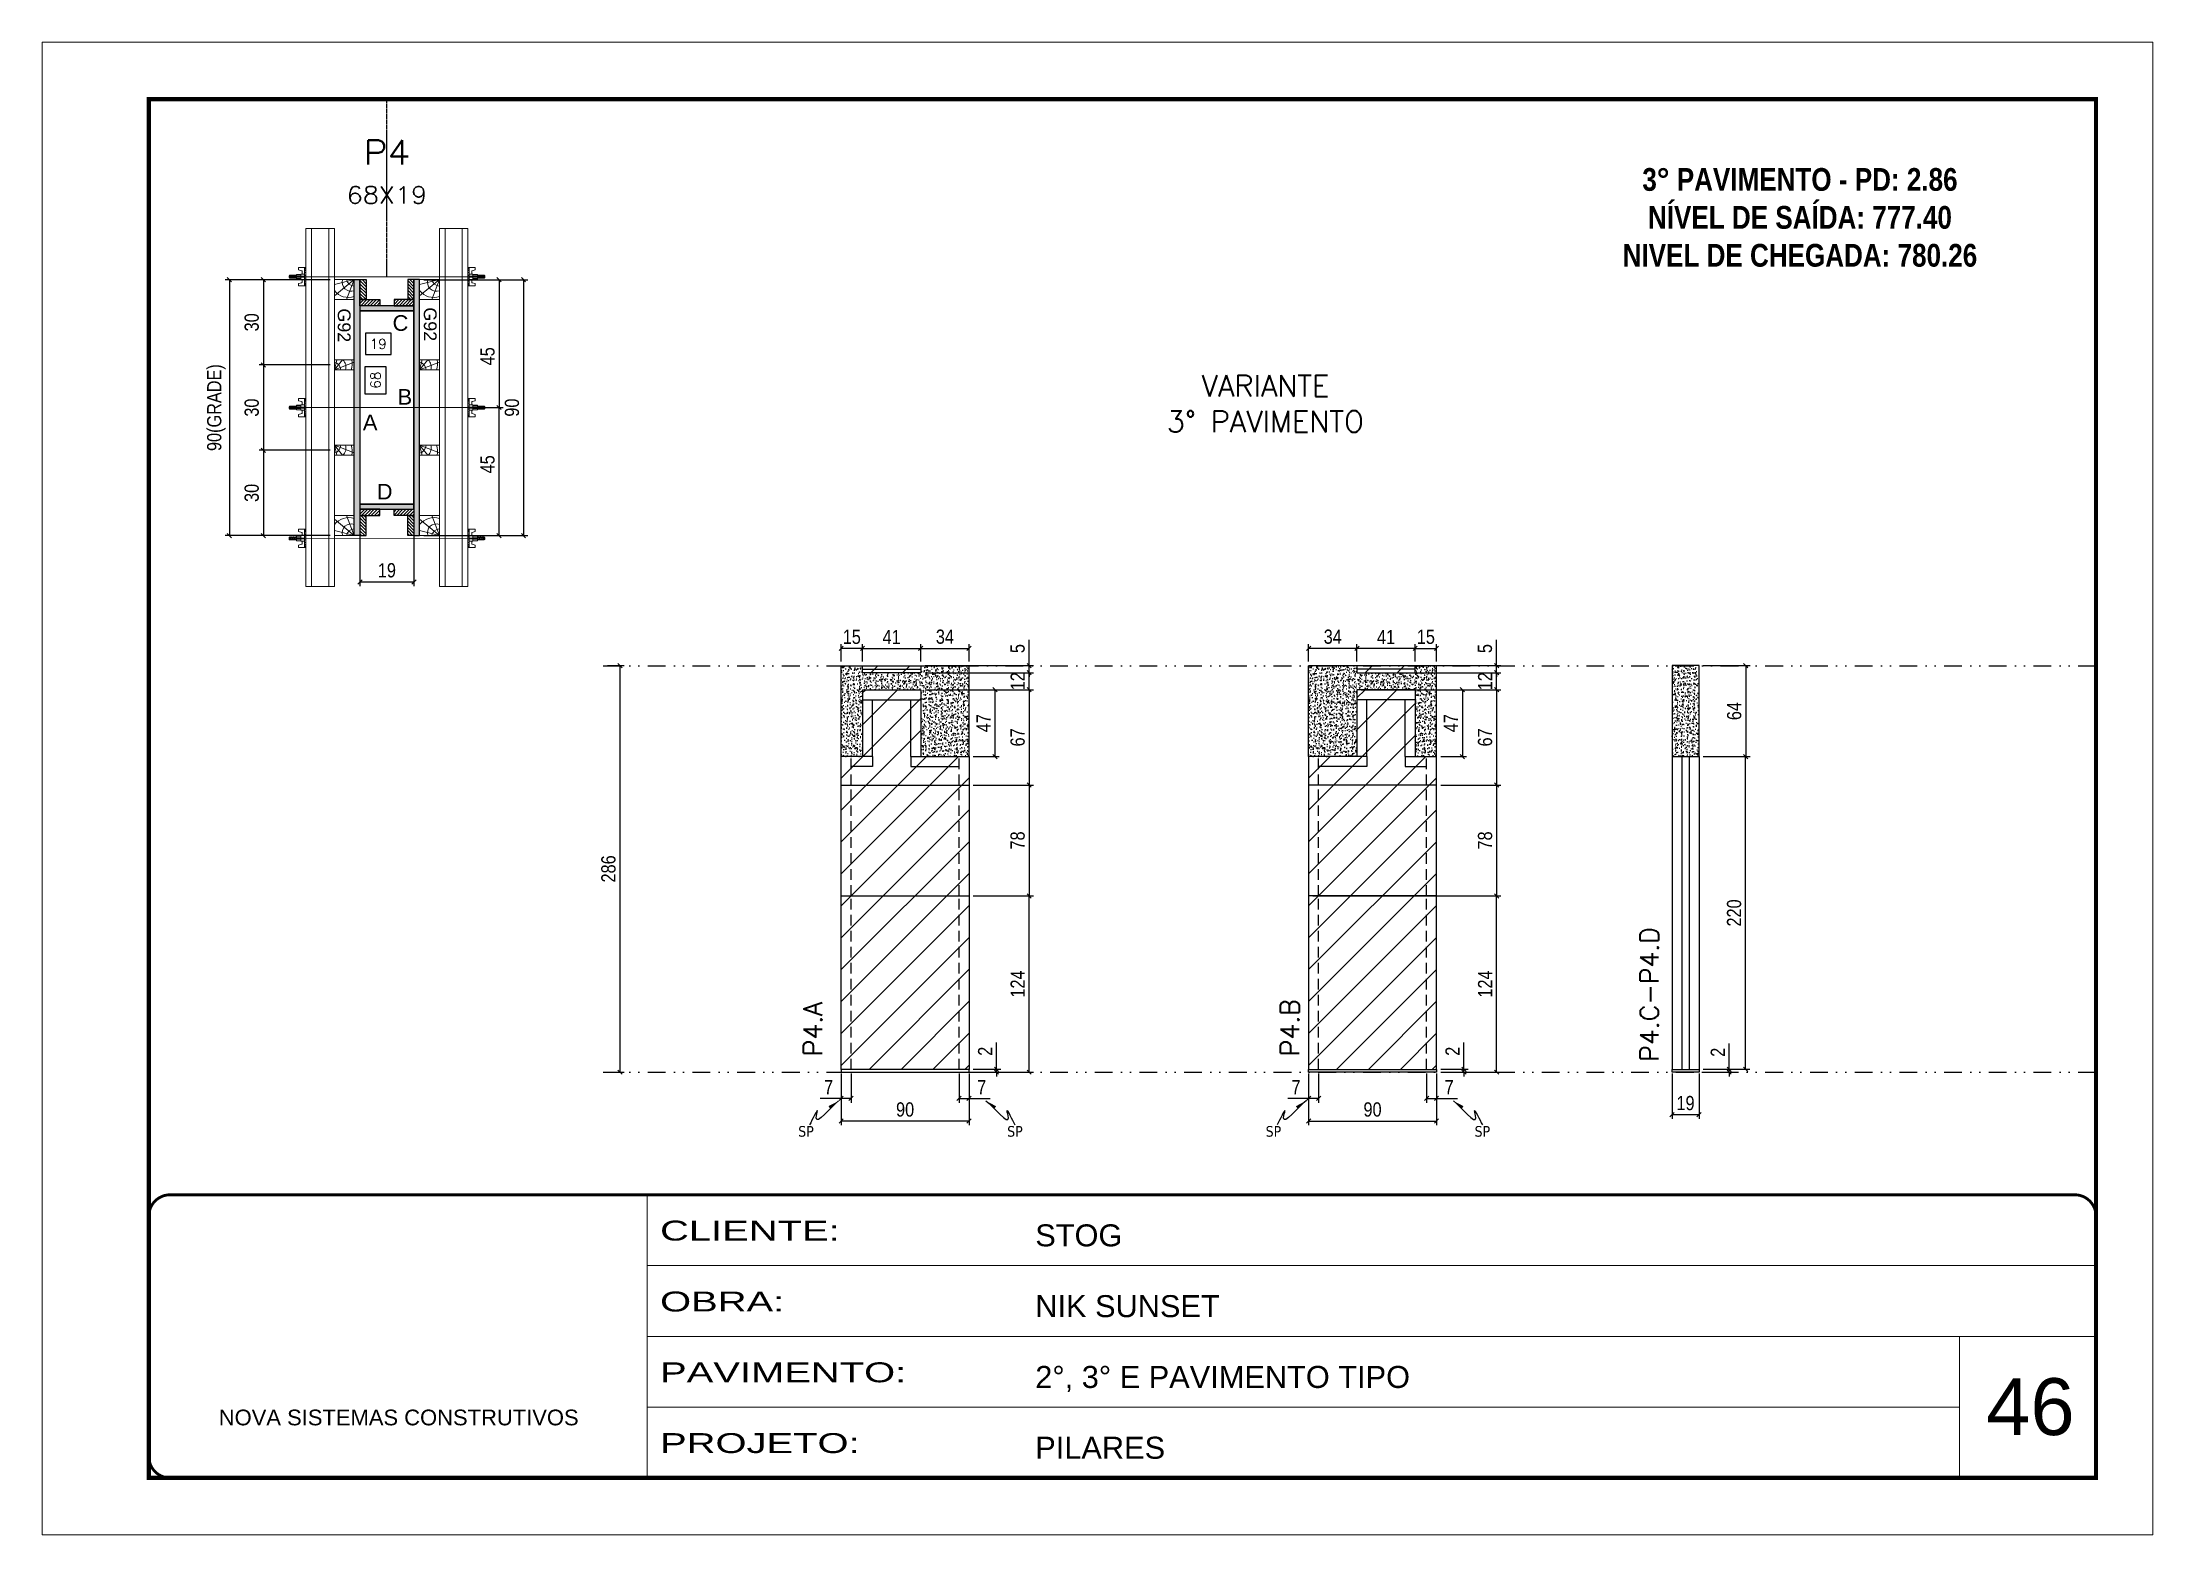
# Model space of a CAD drawing. Extents: x 808 to 7089, y -98 to 17032.
# Drawn here: x 2393 to 3878, y 3348 to 4398 of the extents above; entities that cross this region are included whole.
import ezdxf
from ezdxf.enums import TextEntityAlignment as Align

# ---------------------------------------------------------------- set-up
doc = ezdxf.new("R2010")
doc.units = 0
for name, pattern in [('CONTINUO', [0]), ('DASHED', [0.75, 0.5, -0.25]), ('DIVIDE2', [0.625, 0.25, -0.125, 0, -0.125, 0, -0.125]), ('HIDDEN', [0.375, 0.25, -0.125])]:
    doc.linetypes.add(name, pattern=pattern)
for name, color, linetype, lineweight in [('CARIMBO', 255, 'Continuous', 9), ('Folhas', 255, 'Continuous', 9), ('Hachura', 251, 'Continuous', 9), ('Madeira', 126, 'Continuous', 18), ('Perfil Metálico', 224, 'Continuous', 18), ('REAPROVEITAMENTO', 251, 'Continuous', 9), ('SARRAFO DE PRESSAO', 251, 'DASHED', 9), ('Texto Seção', 7, 'Continuous', 15)]:
    doc.layers.add(name, color=color, linetype=linetype, lineweight=lineweight)
for name, color, linetype in [('CHAPA', 1, 'Continuous'), ('COTA', 241, 'Continuous'), ('Cota Seção (2x)', 241, 'Continuous'), ('MEIO_PONT', 93, 'Continuous'), ('NOMENCLATURA', 7, 'Continuous'), ('Nível', 160, 'Continuous'), ('Painéis', 200, 'Continuous'), ('SARR_2.2x7', 40, 'Continuous'), ('SARR_EDITAR', 141, 'Continuous'), ('SARRAFO', 251, 'Continuous'), ('Sarrafo de Pressão', 42, 'HIDDEN'), ('texto', 7, 'Continuous'), ('Texto de Titulo', 7, 'Continuous'), ('Texto Qtd Sarr', 242, 'Continuous'), ('TEXTO_GERAL', 7, 'Continuous')]:
    doc.layers.add(name, color=color, linetype=linetype)
doc.styles.add('ARIAL', font='arial.ttf')
doc.styles.add('COTA TECNICA', font='techl___.ttf', dxfattribs={"height": 10})
doc.styles.add('COTA TECNICA 2X', font='techl___.ttf', dxfattribs={"height": 10})
doc.styles.add('COTA TECNICA-50', font='techl___.ttf', dxfattribs={"height": 10})
doc.styles.add('REGUA-120', font='ROMANS.shx', dxfattribs={"height": 15})
doc.styles.add('ROMANC', font='techb___.ttf', dxfattribs={"height": 2.5})
doc.styles.add('ROMANS', font='romans.shx')
doc.styles.add('SANSSERIF', font='sas_____.pfb')
doc.styles.get("Standard").update_dxf_attribs({"font": 'arial.ttf'})
doc.styles.add('Tecnologia', font='')
doc.styles.get('Tecnologia').set_extended_font_data('Forgotten Futurist')
doc.dimstyles.new('COTA PAINEL-50', dxfattribs={"dimtxt": 10, "dimasz": 3, "dimexe": 3, "dimexo": 3, "dimgap": 3, "dimtad": 1, "dimdec": 1, "dimzin": 12, "dimdsep": 46, "dimtxsty": 'COTA TECNICA-50', "dimblk1": 'OBLIQUE', "dimblk2": 'OBLIQUE', "dimsah": 1, "dimcen": 0.9, "dimclrd": 4, "dimclre": 4, "dimclrt": 240, "dimadec": 1, "dimazin": 3, "dimtfac": 1, "dimtdec": 1, "dimtmove": 0, "dimatfit": 3, "dimfxl": 1, "dimtolj": 1, "dimtzin": 12, "dimarcsym": 0})
doc.dimstyles.new('PAINEL', dxfattribs={"dimtxt": 10, "dimasz": 3, "dimexe": 3, "dimexo": 3, "dimgap": 3, "dimtad": 1, "dimdec": 1, "dimzin": 12, "dimdsep": 46, "dimtxsty": 'COTA TECNICA', "dimblk1": 'OBLIQUE', "dimblk2": 'OBLIQUE', "dimsah": 1, "dimcen": 0.9, "dimclrd": 4, "dimclre": 4, "dimclrt": 240, "dimadec": 1, "dimazin": 3, "dimtfac": 1, "dimtdec": 1, "dimtmove": 0, "dimatfit": 3, "dimfxl": 1, "dimtolj": 1, "dimtzin": 12, "dimarcsym": 0})
doc.dimstyles.new('SECAO PILAR', dxfattribs={"dimtxt": 10, "dimasz": 3, "dimexe": 3, "dimexo": 3, "dimgap": 3, "dimtad": 1, "dimdec": 1, "dimlfac": 0.5, "dimzin": 12, "dimdsep": 46, "dimtxsty": 'COTA TECNICA 2X', "dimblk1": 'OBLIQUE', "dimblk2": 'OBLIQUE', "dimsah": 1, "dimcen": 0.9, "dimclrd": 256, "dimclre": 256, "dimclrt": 256, "dimadec": 1, "dimazin": 3, "dimtfac": 1, "dimtdec": 1, "dimtmove": 0, "dimatfit": 3, "dimfxl": 1, "dimtolj": 1, "dimtzin": 12, "dimarcsym": 0})
doc.dimstyles.new('SECÇÃO 2', dxfattribs={"dimtxt": 7, "dimasz": 6, "dimexe": 0.18, "dimexo": 2, "dimgap": -4, "dimtad": 3, "dimdec": 1, "dimlfac": 0.5, "dimzin": 12, "dimdsep": 46, "dimtxsty": 'ROMANS', "dimblk": 'ARCHTICK', "dimcen": 0.09, "dimse1": 1, "dimse2": 1, "dimsd1": 1, "dimsd2": 1, "dimclrd": 180, "dimclre": 5, "dimclrt": 1, "dimadec": 0, "dimazin": 3, "dimtfac": 1, "dimtdec": 1, "dimtofl": 0, "dimtmove": 0, "dimatfit": 3, "dimldrblk": 'ARCHTICK', "dimfxl": 1, "dimtolj": 1, "dimtzin": 0, "dimarcsym": 0})
doc.dimstyles.get("Standard").update_dxf_attribs({"dimtxt": 0.18, "dimasz": 0.18, "dimexe": 0.18, "dimexo": 0.0625, "dimgap": 0.09, "dimtad": 0, "dimtih": 1, "dimtoh": 1, "dimdec": 4, "dimzin": 0, "dimdsep": 46, "dimtxsty": 'Standard', "dimcen": 0.09, "dimadec": 0, "dimazin": 0, "dimtfac": 1, "dimtdec": 4, "dimtofl": 0, "dimtmove": 0, "dimatfit": 3, "dimfxl": 1, "dimtolj": 1, "dimtzin": 0, "dimarcsym": 0})
pattern_1 = [(135, (-20274.6836, 13554.1009), (-1.12253202, -1.12253202), [])]
pattern_2 = [(135, (-20274.6836, 13355.1009), (-1.12253202, -1.12253202), [])]
pattern_3 = [(45, (12119.6764, 26960.9572), (-1.12253202, 1.12253202), [])]
pattern_4 = [(45, (12119.6764, 26996.9572), (-1.12253202, 1.12253202), [])]

msp = doc.modelspace()

# ---------------------------------------------------------------- texts
at = {"layer": 'CARIMBO', "style": 'ARIAL'}
msp.add_text('46', height=40, dxfattribs=at).set_placement((3761.03, 3418.3))
at = {"layer": 'NOMENCLATURA', "color": 2, "insert": (3629.91, 4336.29), "char_height": 16, "attachment_point": 2, "style": 'ROMANC'}
msp.add_mtext_dynamic_manual_height_columns('\\P3° PAVIMENTO - PD: 2.86\\PNÍVEL DE SAÍDA: 777.40\\PNIVEL DE CHEGADA: 780.26', width=328.3607, gutter_width=1, heights=[0], dxfattribs=at)
at = {"layer": 'texto', "color": 0, "char_height": 7.5, "attachment_point": 5}
for insert in [(2930.57, 3631.89), (3077.59, 3631.89), (3259.45, 3631.89), (3406.47, 3631.89)]:
    msp.add_mtext('{\\fTahoma|b0|i0|c0|p34;\\C4;SP}', dxfattribs=dict(at, insert=insert))
at = {"layer": 'Texto Seção', "insert": (3082.92, 4123.83), "char_height": 15, "width": 341.7325, "attachment_point": 7, "style": 'REGUA-120'}
msp.add_mtext('\\pxqc;VARIANTE^J3° PAVIMENTO', dxfattribs=at)
at = {"layer": 'Texto Seção', "char_height": 13, "width": 285.3299, "attachment_point": 7, "rotation": 90, "style": 'REGUA-120'}
for s, insert in [('P4.C-P4.D', (3530.46, 3680.98)), ('P4.A', (2941.88, 3684.82)), ('P4.B', (3277.54, 3684.82))]:
    msp.add_mtext(s, dxfattribs=dict(at, insert=insert))
at = {"layer": 'TEXTO_GERAL', "color": 0, "linetype": 'Continuous', "style": 'SANSSERIF'}
for p in [(2605.63, 4210.88), (2666.18, 4211.63)]:
    msp.add_text('G92', height=9, rotation=270, dxfattribs=at).set_placement(p, align=Align.MIDDLE_LEFT)
at = {"layer": 'TEXTO_GERAL', "style": 'ARIAL'}
for s, p in [('C', (2645.23, 4200.62)), ('B', (2648.33, 4148.7)), ('A', (2623.91, 4130.73)), ('D', (2634.11, 4081.98))]:
    msp.add_text(s, height=11, dxfattribs=at).set_placement(p, align=Align.MIDDLE_CENTER)

# ---------------------------------------------------------------- blocks, each defined once
blk = doc.blocks.new('titulo1')
at = {"layer": 'Defpoints', "color": 252, "linetype": 'HIDDEN', "ltscale": 2}
blk.add_line((0, 0), (0, 125), dxfattribs=at)
at = {"layer": 'Defpoints', "style": 'ROMANS', "oblique": 15}
blk.add_attdef('FOLHA', text='', height=10, dxfattribs=at).set_placement((0, 15.6), align=Align.MIDDLE_CENTER)
at = {"layer": 'Texto Qtd Sarr', "color": 3, "style": 'ROMANS', "oblique": 15}
for tag, height, p in [('TITULO', 17, (0, 71.4)), ('SEÇÃO', 12, (0, 41.5))]:
    blk.add_attdef(tag, text='', height=height, dxfattribs=at).set_placement(p, align=Align.MIDDLE_CENTER)
blk = doc.blocks.new('*D563')
at = {"layer": 'Cota Seção (2x)', "color": 180, "lineweight": -2, "transparency": 16777216}
for p, q in [((2635.2, 4169.9), (2620.2, 4169.9)), ((2620.2, 4169.9), (2620.2, 4150.9)), ((2635.2, 4150.9), (2635.2, 4169.9)), ((2620.2, 4150.9), (2635.2, 4150.9))]:
    blk.add_line(p, q, dxfattribs=at)
at = {"layer": 'Defpoints', "color": 0, "transparency": 16777216}
for p in [(2616.7, 4209.1), (2616.7, 4073.1), (2639.2, 4073.1)]:
    blk.add_point(p, dxfattribs=at)
at = {"layer": 'Cota Seção (2x)', "color": 1, "transparency": 16777216, "insert": (2627.7, 4160.4), "char_height": 7, "attachment_point": 5, "rotation": 90, "style": 'ROMANS'}
blk.add_mtext('\\A1;68', dxfattribs=at)
blk = doc.blocks.new('_ArchTick')
at = {"color": 0, "linetype": 'ByBlock', "const_width": 0.15}
blk.add_lwpolyline([(-0.5, -0.5), (0.5, 0.5)], dxfattribs=at)
blk = doc.blocks.new('*D564')
at = {"layer": 'Cota Seção (2x)', "color": 180, "lineweight": -2, "transparency": 16777216}
for p, q in [((2638.6, 4193.4), (2620.6, 4193.4)), ((2620.6, 4193.4), (2620.6, 4178.4)), ((2638.6, 4178.4), (2638.6, 4193.4)), ((2620.6, 4178.4), (2638.6, 4178.4))]:
    blk.add_line(p, q, dxfattribs=at)
at = {"layer": 'Defpoints', "color": 0, "transparency": 16777216}
for p in [(2616.7, 4209.1), (2654.7, 4209.1), (2654.7, 4174.4)]:
    blk.add_point(p, dxfattribs=at)
at = {"layer": 'Cota Seção (2x)', "color": 1, "transparency": 16777216, "insert": (2629.6, 4185.9), "char_height": 7, "attachment_point": 5, "style": 'ROMANS'}
blk.add_mtext('\\A1;19', dxfattribs=at)
blk = doc.blocks.new('_Oblique')
at = {"color": 0, "linetype": 'ByBlock', "lineweight": -2}
blk.add_line((-0.5, -0.5), (0.5, 0.5), dxfattribs=at)
blk = doc.blocks.new('*D1694')
at = {"layer": 'Cota Seção (2x)', "lineweight": -2, "transparency": 16777216}
for p, q in [((2616.7, 4066.5), (2616.7, 4015.5)), ((2654.7, 4066.5), (2654.7, 4015.5)), ((2616.7, 4018.5), (2654.7, 4018.5))]:
    blk.add_line(p, q, dxfattribs=at)
at = {"layer": 'Defpoints', "color": 0, "transparency": 16777216}
for p in [(2616.7, 4069.5), (2654.7, 4069.5), (2654.7, 4018.5)]:
    blk.add_point(p, dxfattribs=at)
at = {"layer": 'Cota Seção (2x)', "lineweight": -2, "transparency": 16777216, "xscale": 3, "yscale": 3, "zscale": 3, "rotation": 180}
blk.add_blockref('_Oblique', (2616.7, 4018.5), dxfattribs=at)
at = {"layer": 'Cota Seção (2x)', "lineweight": -2, "transparency": 16777216, "xscale": 3, "yscale": 3, "zscale": 3}
blk.add_blockref('_Oblique', (2654.7, 4018.5), dxfattribs=at)
at = {"layer": 'Cota Seção (2x)', "transparency": 16777216, "insert": (2635.7, 4026.6), "char_height": 10, "attachment_point": 5, "style": 'COTA TECNICA 2X'}
blk.add_mtext('\\A1;19', dxfattribs=at)
blk = doc.blocks.new('*D565')
at = {"layer": 'Cota Seção (2x)', "lineweight": -2, "transparency": 16777216}
for p, q in [((2595.7, 4231.1), (2521.9, 4231.1)), ((2524.9, 4231.1), (2524.9, 4051.1)), ((2595.7, 4051.1), (2521.9, 4051.1))]:
    blk.add_line(p, q, dxfattribs=at)
at = {"layer": 'Defpoints', "color": 0, "transparency": 16777216}
for p in [(2598.7, 4231.1), (2524.9, 4051.1), (2598.7, 4051.1)]:
    blk.add_point(p, dxfattribs=at)
at = {"layer": 'Cota Seção (2x)', "lineweight": -2, "transparency": 16777216, "xscale": 3, "yscale": 3, "zscale": 3}
for p, rotation in [((2524.9, 4231.1), 90), ((2524.9, 4051.1), 270)]:
    blk.add_blockref('_Oblique', p, dxfattribs=dict(at, rotation=rotation))
at = {"layer": 'Cota Seção (2x)', "transparency": 16777216, "insert": (2515.7, 4141.1), "char_height": 10, "attachment_point": 5, "rotation": 90, "style": 'COTA TECNICA 2X'}
blk.add_mtext('\\A1;90(GRADE)', dxfattribs=at)
blk = doc.blocks.new('*D566')
at = {"layer": 'Cota Seção (2x)', "lineweight": -2, "transparency": 16777216}
for p, q in [((2595.7, 4111.1), (2545.8, 4111.1)), ((2548.8, 4111.1), (2548.8, 4051.1)), ((2595.7, 4051.1), (2545.8, 4051.1))]:
    blk.add_line(p, q, dxfattribs=at)
at = {"layer": 'Defpoints', "color": 0, "transparency": 16777216}
for p in [(2598.7, 4111.1), (2548.8, 4051.1), (2598.7, 4051.1)]:
    blk.add_point(p, dxfattribs=at)
at = {"layer": 'Cota Seção (2x)', "lineweight": -2, "transparency": 16777216, "xscale": 3, "yscale": 3, "zscale": 3}
for p, rotation in [((2548.8, 4111.1), 90), ((2548.8, 4051.1), 270)]:
    blk.add_blockref('_Oblique', p, dxfattribs=dict(at, rotation=rotation))
at = {"layer": 'Cota Seção (2x)', "transparency": 16777216, "insert": (2540.6, 4081.1), "char_height": 10, "attachment_point": 5, "rotation": 90, "style": 'COTA TECNICA 2X'}
blk.add_mtext('\\A1;30', dxfattribs=at)
blk = doc.blocks.new('*D567')
at = {"layer": 'Cota Seção (2x)', "lineweight": -2, "transparency": 16777216}
for p, q in [((2595.7, 4231.1), (2545.8, 4231.1)), ((2548.8, 4231.1), (2548.8, 4171.1)), ((2595.7, 4171.1), (2545.8, 4171.1))]:
    blk.add_line(p, q, dxfattribs=at)
at = {"layer": 'Defpoints', "color": 0, "transparency": 16777216}
for p in [(2598.7, 4231.1), (2548.8, 4171.1), (2598.7, 4171.1)]:
    blk.add_point(p, dxfattribs=at)
at = {"layer": 'Cota Seção (2x)', "lineweight": -2, "transparency": 16777216, "xscale": 3, "yscale": 3, "zscale": 3}
for p, rotation in [((2548.8, 4231.1), 90), ((2548.8, 4171.1), 270)]:
    blk.add_blockref('_Oblique', p, dxfattribs=dict(at, rotation=rotation))
at = {"layer": 'Cota Seção (2x)', "transparency": 16777216, "insert": (2540.6, 4201.1), "char_height": 10, "attachment_point": 5, "rotation": 90, "style": 'COTA TECNICA 2X'}
blk.add_mtext('\\A1;30', dxfattribs=at)
blk = doc.blocks.new('*D568')
at = {"layer": 'Cota Seção (2x)', "lineweight": -2, "transparency": 16777216}
for p, q in [((2595.7, 4171.1), (2545.8, 4171.1)), ((2548.8, 4171.1), (2548.8, 4111.1)), ((2595.7, 4111.1), (2545.8, 4111.1))]:
    blk.add_line(p, q, dxfattribs=at)
at = {"layer": 'Defpoints', "color": 0, "transparency": 16777216}
for p in [(2598.7, 4171.1), (2548.8, 4111.1), (2598.7, 4111.1)]:
    blk.add_point(p, dxfattribs=at)
at = {"layer": 'Cota Seção (2x)', "lineweight": -2, "transparency": 16777216, "xscale": 3, "yscale": 3, "zscale": 3}
for p, rotation in [((2548.8, 4171.1), 90), ((2548.8, 4111.1), 270)]:
    blk.add_blockref('_Oblique', p, dxfattribs=dict(at, rotation=rotation))
at = {"layer": 'Cota Seção (2x)', "transparency": 16777216, "insert": (2540.6, 4141.1), "char_height": 10, "attachment_point": 5, "rotation": 90, "style": 'COTA TECNICA 2X'}
blk.add_mtext('\\A1;30', dxfattribs=at)
blk = doc.blocks.new('*D569')
at = {"layer": 'Cota Seção (2x)', "lineweight": -2, "transparency": 16777216}
for p, q in [((2661.7, 4231.1), (2734.8, 4231.1)), ((2731.8, 4231.1), (2731.8, 4051.1)), ((2661.7, 4051.1), (2734.8, 4051.1))]:
    blk.add_line(p, q, dxfattribs=at)
at = {"layer": 'Defpoints', "color": 0, "transparency": 16777216}
for p in [(2658.7, 4231.1), (2658.7, 4051.1), (2731.8, 4051.1)]:
    blk.add_point(p, dxfattribs=at)
at = {"layer": 'Cota Seção (2x)', "lineweight": -2, "transparency": 16777216, "xscale": 3, "yscale": 3, "zscale": 3}
for p, rotation in [((2731.8, 4231.1), 90), ((2731.8, 4051.1), 270)]:
    blk.add_blockref('_Oblique', p, dxfattribs=dict(at, rotation=rotation))
at = {"layer": 'Cota Seção (2x)', "transparency": 16777216, "insert": (2723.7, 4141.1), "char_height": 10, "attachment_point": 5, "rotation": 90, "style": 'COTA TECNICA 2X'}
blk.add_mtext('\\A1;90', dxfattribs=at)
blk = doc.blocks.new('*D570')
at = {"layer": 'Cota Seção (2x)', "lineweight": -2, "transparency": 16777216}
for p, q in [((2695.7, 4231.1), (2717.6, 4231.1)), ((2714.6, 4231.1), (2714.6, 4141.2)), ((2695.7, 4141.2), (2717.6, 4141.2))]:
    blk.add_line(p, q, dxfattribs=at)
at = {"layer": 'Defpoints', "color": 0, "transparency": 16777216}
for p in [(2692.7, 4231.1), (2692.7, 4141.2), (2714.6, 4141.2)]:
    blk.add_point(p, dxfattribs=at)
at = {"layer": 'Cota Seção (2x)', "lineweight": -2, "transparency": 16777216, "xscale": 3, "yscale": 3, "zscale": 3}
for p, rotation in [((2714.6, 4231.1), 90), ((2714.6, 4141.2), 270)]:
    blk.add_blockref('_Oblique', p, dxfattribs=dict(at, rotation=rotation))
at = {"layer": 'Cota Seção (2x)', "transparency": 16777216, "insert": (2706.5, 4177.2), "char_height": 10, "attachment_point": 5, "rotation": 90, "style": 'COTA TECNICA 2X'}
blk.add_mtext('\\A1;45', dxfattribs=at)
blk = doc.blocks.new('*D571')
at = {"layer": 'Cota Seção (2x)', "lineweight": -2, "transparency": 16777216}
for p, q in [((2695.7, 4141.2), (2717.6, 4141.2)), ((2714.6, 4051.1), (2714.6, 4141.2)), ((2695.7, 4051.1), (2717.6, 4051.1))]:
    blk.add_line(p, q, dxfattribs=at)
at = {"layer": 'Defpoints', "color": 0, "transparency": 16777216}
for p in [(2692.7, 4141.2), (2714.6, 4141.2), (2692.7, 4051.1)]:
    blk.add_point(p, dxfattribs=at)
at = {"layer": 'Cota Seção (2x)', "lineweight": -2, "transparency": 16777216, "xscale": 3, "yscale": 3, "zscale": 3}
for p, rotation in [((2714.6, 4141.2), 90), ((2714.6, 4051.1), 270)]:
    blk.add_blockref('_Oblique', p, dxfattribs=dict(at, rotation=rotation))
at = {"layer": 'Cota Seção (2x)', "transparency": 16777216, "insert": (2706.5, 4101.2), "char_height": 10, "attachment_point": 5, "rotation": 90, "style": 'COTA TECNICA 2X'}
blk.add_mtext('\\A1;45', dxfattribs=at)
blk = doc.blocks.new('C')
at = {"layer": 'Hachura', "color": 0}
for p, q in [((0, 3.22), (0, -3.22)), ((0.45, 3.22), (0, 3.22)), ((0.46, 3.16), (0, 3.16)), ((0.46, 3.05), (0, 3.05)), ((0.46, 2.88), (0, 2.88)), ((0, 2.75), (0, -1.16)), ((0.46, 2.65), (0, 2.65)), ((0.46, 2.23), (0, 2.23)), ((0.46, 1.51), (0, 1.51)), ((0.39, 0.49), (0.17, 0.49)), ((0.45, -3.23), (0.45, 3.22)), ((0.45, 3.22), (2.58, 3.22)), ((1.74, 0.97), (0.45, 0.97)), ((1.45, 0.1), (0.45, 0.1)), ((1.35, 1.94), (1.35, 0.96)), ((2.58, 2.39), (1.47, 2.09)), ((1.74, -0.97), (1.74, 0.97)), ((1.74, 0.97), (1.74, 0.84)), ((1.74, 0.97), (1.74, 0.84)), ((1.74, 0.84), (3.35, 0.84)), ((3.35, 0.45), (1.74, 0.45)), ((2.58, 3.22), (2.58, 2.39)), ((3.32, 0.84), (3.32, -0.84)), ((3.35, 0.84), (3.35, -0.84)), ((3.68, 0.45), (3.35, 0.45)), ((3.84, -0.52), (3.35, 0.45)), ((3.35, 0.06), (3.67, -0.57)), ((3.68, 0.45), (4.16, -0.52)), ((3.72, 0.5), (4.25, -0.57)), ((4.37, -0.55), (3.83, 0.53)), ((4.15, 0.45), (3.93, 0.45)), ((4.42, -0.52), (3.93, 0.45)), ((4.15, 0.45), (4.26, 0.45)), ((4.26, 0.45), (4.74, -0.52)), ((4.3, 0.5), (4.83, -0.57)), ((4.95, -0.55), (4.41, 0.53)), ((4.51, 0.45), (4.84, 0.45)), ((5, -0.52), (4.51, 0.45)), ((4.84, 0.45), (5.32, -0.52)), ((4.88, 0.5), (5.41, -0.57)), ((5.53, -0.55), (4.99, 0.53)), ((5.58, -0.52), (5.09, 0.45)), ((5.42, 0.45), (5.09, 0.45)), ((5.58, -0.52), (5.09, 0.45)), ((5.42, 0.45), (5.74, -0.19)), ((5.46, 0.5), (5.74, -0.07)), ((5.74, 0.19), (5.57, 0.53)), ((5.74, 0.32), (5.68, 0.45)), ((5.68, 0.45), (5.74, 0.45)), ((5.74, 0.45), (5.9, 0.29)), ((5.74, 0.45), (5.74, -0.52)), ((5.9, -0.36), (5.9, 0.29)), ((0.45, 0), (0, 0)), ((0.46, -1.52), (0, -1.52)), ((0.46, -2.23), (0, -2.23)), ((0.46, -2.65), (0, -2.65)), ((0.46, -2.88), (0, -2.88)), ((0.46, -3.05), (0, -3.05)), ((0.46, -3.16), (0, -3.16)), ((0, -3.22), (2.57, -3.22)), ((0.08, -0.48), (0.29, -0.48)), ((0.29, -0.48), (0.4, -0.48)), ((0.45, 0), (0.45, -0.97)), ((0.45, -0.16), (1.45, -0.16)), ((0.45, -0.65), (0.45, -0.32)), ((0.45, -3.23), (0.45, -0.65)), ((0.45, -0.97), (1.74, -0.97)), ((1.35, -1.94), (1.35, -0.97)), ((2.58, -2.39), (1.47, -2.1)), ((3.35, -0.32), (1.74, -0.32)), ((3.35, -0.84), (1.74, -0.84)), ((2.58, -3.23), (2.58, -2.39)), ((3.35, -0.07), (3.58, -0.52)), ((3.35, -0.52), (3.58, -0.52)), ((3.84, -0.52), (4.16, -0.52)), ((4.42, -0.52), (4.74, -0.52)), ((4.63, -0.52), (4.74, -0.52)), ((5, -0.52), (5.32, -0.52)), ((5.58, -0.52), (5.74, -0.52)), ((5.74, -0.52), (5.9, -0.36)), ((5.74, -0.52), (5.74, -0.52))]:
    blk.add_line(p, q, dxfattribs=at)
for centre, radius, start, end in [((1.52, 1.94), 0.161, 104.74356, 180), ((1.44, -0.03), 0.129, 272.69497, 87.30503), ((3.81, 0.39), 0.143, 25.56881, 154.43119), ((4.39, 0.39), 0.143, 25.56881, 154.43119), ((4.97, 0.39), 0.143, 25.56881, 154.43119), ((5.55, 0.39), 0.143, 25.56881, 154.43119), ((0.17, -0.37), 0.174, 221.74404, 317.85924), ((1.52, -1.94), 0.161, 180, 255.25644), ((3.71, -0.4), 0.174, 222.14076, 318.25596), ((4.29, -0.4), 0.174, 222.14076, 318.25596), ((4.87, -0.4), 0.174, 222.14076, 318.25596), ((5.45, -0.4), 0.174, 222.14076, 318.25596), ((5.61, -0.4), 0.174, 317.85924, 318.25596)]:
    blk.add_arc(centre, radius, start, end, dxfattribs=at)
blk = doc.blocks.new('PONTALETE')
at = {"layer": 'Madeira'}
for q in [(2.71, 7), (7, 5.76), (7, 1.74)]:
    blk.add_line((0, 0), q, dxfattribs=at)
blk.add_lwpolyline([(0, 0), (7, 0), (7, 7), (0, 7)], close=True, dxfattribs=at)
for centre, radius, start, end in [((2.04, 0.06), 6.23, 37.28179, 109.09128), ((1.09, 0.9), 3.19, 343.60304, 109.98471), ((-0.21, -0.78), 3.09, 14.63219, 86.0383)]:
    blk.add_arc(centre, radius, start, end, dxfattribs=at)
blk = doc.blocks.new('MEIO PONTALETE')
at = {"layer": 'Madeira'}
for q in [(2.71, 7), (3.5, 2.88), (3.5, 0.87)]:
    blk.add_line((0, 0), q, dxfattribs=at)
blk.add_lwpolyline([(0, 0), (3.5, 0), (3.5, 7), (0, 7)], close=True, dxfattribs=at)
for centre, radius, start, end in [((2.04, 0.06), 6.23, 76.44987, 109.09128), ((1.09, 0.9), 3.19, 40.90626, 109.98471), ((-0.21, -0.78), 3.09, 14.63219, 86.0383)]:
    blk.add_arc(centre, radius, start, end, dxfattribs=at)
blk = doc.blocks.new('*D1666')
at = {"layer": 'COTA', "color": 4, "lineweight": -2, "transparency": 16777216}
for p, q in [((2790.8, 3959.6), (2802.7, 3959.6)), ((2799.7, 3673.6), (2799.7, 3959.6)), ((2790.8, 3673.6), (2802.7, 3673.6))]:
    blk.add_line(p, q, dxfattribs=at)
at = {"layer": 'Defpoints', "color": 0, "transparency": 16777216}
for p in [(2787.8, 3959.6), (2799.7, 3959.6), (2787.8, 3673.6)]:
    blk.add_point(p, dxfattribs=at)
at = {"layer": 'COTA', "color": 4, "lineweight": -2, "transparency": 16777216, "xscale": 3, "yscale": 3, "zscale": 3}
for p, rotation in [((2799.7, 3959.6), 90), ((2799.7, 3673.6), 270)]:
    blk.add_blockref('_Oblique', p, dxfattribs=dict(at, rotation=rotation))
at = {"layer": 'COTA', "color": 240, "transparency": 16777216, "insert": (2791.6, 3816.6), "char_height": 10, "attachment_point": 5, "rotation": 90, "style": 'COTA TECNICA-50'}
blk.add_mtext('\\A1;286', dxfattribs=at)
blk = doc.blocks.new('*D420')
at = {"layer": 'COTA', "color": 4, "lineweight": -2, "transparency": 16777216}
for p, q in [((2955.3, 3672.6), (2955.3, 3636.2)), ((3045.3, 3672.6), (3045.3, 3636.2)), ((3045.3, 3639.2), (2955.3, 3639.2))]:
    blk.add_line(p, q, dxfattribs=at)
at = {"layer": 'Defpoints', "color": 0, "transparency": 16777216}
for p in [(2955.3, 3675.6), (3045.3, 3675.6), (2955.3, 3639.2)]:
    blk.add_point(p, dxfattribs=at)
at = {"layer": 'COTA', "color": 4, "lineweight": -2, "transparency": 16777216, "xscale": 3, "yscale": 3, "zscale": 3, "rotation": 180}
blk.add_blockref('_Oblique', (2955.3, 3639.2), dxfattribs=at)
at = {"layer": 'COTA', "color": 4, "lineweight": -2, "transparency": 16777216, "xscale": 3, "yscale": 3, "zscale": 3}
blk.add_blockref('_Oblique', (3045.3, 3639.2), dxfattribs=at)
at = {"layer": 'COTA', "color": 240, "transparency": 16777216, "insert": (3000.3, 3647.3), "char_height": 10, "attachment_point": 5, "style": 'COTA TECNICA'}
blk.add_mtext('\\A1;90', dxfattribs=at)
blk = doc.blocks.new('*D421')
at = {"layer": 'COTA', "color": 4, "lineweight": -2, "transparency": 16777216}
for p, q in [((3038.3, 3672.6), (3038.3, 3652.1)), ((3045.3, 3670.6), (3045.3, 3652.1)), ((3038.3, 3655.1), (3045.3, 3655.1)), ((3045.3, 3655.1), (3060.1, 3655.1))]:
    blk.add_line(p, q, dxfattribs=at)
at = {"layer": 'Defpoints', "color": 0, "transparency": 16777216}
for p in [(3038.3, 3675.6), (3045.3, 3673.6), (3045.3, 3655.1)]:
    blk.add_point(p, dxfattribs=at)
at = {"layer": 'COTA', "color": 4, "lineweight": -2, "transparency": 16777216, "xscale": 3, "yscale": 3, "zscale": 3, "rotation": 180}
blk.add_blockref('_Oblique', (3038.3, 3655.1), dxfattribs=at)
at = {"layer": 'COTA', "color": 4, "lineweight": -2, "transparency": 16777216, "xscale": 3, "yscale": 3, "zscale": 3}
blk.add_blockref('_Oblique', (3045.3, 3655.1), dxfattribs=at)
at = {"layer": 'COTA', "color": 240, "transparency": 16777216, "insert": (3054.2, 3663.1), "char_height": 10, "attachment_point": 5, "style": 'COTA TECNICA-50'}
blk.add_mtext('\\A1;7', dxfattribs=at)
blk = doc.blocks.new('*D422')
at = {"layer": 'COTA', "color": 4, "lineweight": -2, "transparency": 16777216}
for p, q in [((2955.3, 3670.6), (2955.3, 3652.1)), ((2962.3, 3672.6), (2962.3, 3652.1)), ((2955.3, 3655.1), (2940.6, 3655.1)), ((2962.3, 3655.1), (2955.3, 3655.1))]:
    blk.add_line(p, q, dxfattribs=at)
at = {"layer": 'Defpoints', "color": 0, "transparency": 16777216}
for p in [(2955.3, 3673.6), (2962.3, 3675.6), (2955.3, 3655.1)]:
    blk.add_point(p, dxfattribs=at)
at = {"layer": 'COTA', "color": 4, "lineweight": -2, "transparency": 16777216, "xscale": 3, "yscale": 3, "zscale": 3, "rotation": 180}
blk.add_blockref('_Oblique', (2955.3, 3655.1), dxfattribs=at)
at = {"layer": 'COTA', "color": 4, "lineweight": -2, "transparency": 16777216, "xscale": 3, "yscale": 3, "zscale": 3}
blk.add_blockref('_Oblique', (2962.3, 3655.1), dxfattribs=at)
at = {"layer": 'COTA', "color": 240, "transparency": 16777216, "insert": (2946.5, 3663.1), "char_height": 10, "attachment_point": 5, "style": 'COTA TECNICA-50'}
blk.add_mtext('\\A1;7', dxfattribs=at)
blk = doc.blocks.new('*D423')
at = {"layer": 'COTA', "color": 4, "linetype": 'ByBlock', "lineweight": -2, "transparency": 16777216}
for p, q in [((3048.3, 3797.6), (3090.6, 3797.6)), ((3087.6, 3673.6), (3087.6, 3797.6)), ((3048.3, 3673.6), (3090.6, 3673.6))]:
    blk.add_line(p, q, dxfattribs=at)
at = {"layer": 'Defpoints', "color": 0, "linetype": 'ByBlock', "transparency": 16777216}
for p in [(3045.3, 3797.6), (3087.6, 3797.6), (3045.3, 3673.6)]:
    blk.add_point(p, dxfattribs=at)
at = {"layer": 'COTA', "color": 4, "linetype": 'ByBlock', "lineweight": -2, "transparency": 16777216, "xscale": 3, "yscale": 3, "zscale": 3}
for p, rotation in [((3087.6, 3797.6), 90), ((3087.6, 3673.6), 270)]:
    blk.add_blockref('_Oblique', p, dxfattribs=dict(at, rotation=rotation))
at = {"layer": 'COTA', "color": 240, "linetype": 'ByBlock', "transparency": 16777216, "insert": (3079.5, 3735.6), "char_height": 10, "attachment_point": 5, "rotation": 90, "style": 'COTA TECNICA'}
blk.add_mtext('\\A1;124', dxfattribs=at)
blk = doc.blocks.new('*D424')
at = {"layer": 'COTA', "color": 4, "lineweight": -2, "transparency": 16777216}
for p, q in [((3064.6, 3675.6), (3064.6, 3694.4)), ((3048.3, 3675.6), (3067.6, 3675.6)), ((3048.3, 3673.6), (3067.6, 3673.6)), ((3064.6, 3673.6), (3064.6, 3675.6)), ((3064.6, 3673.6), (3064.6, 3670.6))]:
    blk.add_line(p, q, dxfattribs=at)
at = {"layer": 'Defpoints', "color": 0, "transparency": 16777216}
for p in [(3045.3, 3675.6), (3045.3, 3673.6), (3064.6, 3673.6)]:
    blk.add_point(p, dxfattribs=at)
at = {"layer": 'COTA', "color": 4, "lineweight": -2, "transparency": 16777216, "xscale": 3, "yscale": 3, "zscale": 3}
for p, rotation in [((3064.6, 3675.6), 270), ((3064.6, 3673.6), 90)]:
    blk.add_blockref('_Oblique', p, dxfattribs=dict(at, rotation=rotation))
at = {"layer": 'COTA', "color": 240, "transparency": 16777216, "insert": (3056.6, 3688.3), "char_height": 10, "attachment_point": 5, "rotation": 90, "style": 'COTA TECNICA-50'}
blk.add_mtext('\\A1;2', dxfattribs=at)
blk = doc.blocks.new('*D425')
at = {"layer": 'COTA', "color": 4, "linetype": 'ByBlock', "lineweight": -2, "transparency": 16777216}
for p, q in [((3048.3, 3797.6), (3090.6, 3797.6)), ((3087.6, 3673.6), (3087.6, 3797.6)), ((3048.3, 3673.6), (3090.6, 3673.6))]:
    blk.add_line(p, q, dxfattribs=at)
at = {"layer": 'Defpoints', "color": 0, "linetype": 'ByBlock', "transparency": 16777216}
for p in [(3045.3, 3797.6), (3087.6, 3797.6), (3045.3, 3673.6)]:
    blk.add_point(p, dxfattribs=at)
at = {"layer": 'COTA', "color": 4, "linetype": 'ByBlock', "lineweight": -2, "transparency": 16777216, "xscale": 3, "yscale": 3, "zscale": 3}
for p, rotation in [((3087.6, 3797.6), 90), ((3087.6, 3673.6), 270)]:
    blk.add_blockref('_Oblique', p, dxfattribs=dict(at, rotation=rotation))
at = {"layer": 'COTA', "color": 240, "linetype": 'ByBlock', "transparency": 16777216, "insert": (3079.5, 3735.6), "char_height": 10, "attachment_point": 5, "rotation": 90, "style": 'COTA TECNICA'}
blk.add_mtext('\\A1;124', dxfattribs=at)
blk = doc.blocks.new('*D426')
at = {"layer": 'COTA', "color": 4, "lineweight": -2, "transparency": 16777216}
for p, q in [((3011.3, 3962.6), (3011.3, 3974.7)), ((3011.3, 3971.7), (3045.3, 3971.7)), ((3045.3, 3962.6), (3045.3, 3974.7))]:
    blk.add_line(p, q, dxfattribs=at)
at = {"layer": 'Defpoints', "color": 0, "transparency": 16777216}
for p in [(3045.3, 3971.7), (3011.3, 3959.6), (3045.3, 3959.6)]:
    blk.add_point(p, dxfattribs=at)
at = {"layer": 'COTA', "color": 4, "lineweight": -2, "transparency": 16777216, "xscale": 3, "yscale": 3, "zscale": 3, "rotation": 180}
blk.add_blockref('_Oblique', (3011.3, 3971.7), dxfattribs=at)
at = {"layer": 'COTA', "color": 4, "lineweight": -2, "transparency": 16777216, "xscale": 3, "yscale": 3, "zscale": 3}
blk.add_blockref('_Oblique', (3045.3, 3971.7), dxfattribs=at)
at = {"layer": 'COTA', "color": 240, "transparency": 16777216, "insert": (3028.3, 3979.9), "char_height": 10, "attachment_point": 5, "style": 'COTA TECNICA-50'}
blk.add_mtext('\\A1;34', dxfattribs=at)
blk = doc.blocks.new('*D427')
at = {"layer": 'COTA', "color": 4, "lineweight": -2, "transparency": 16777216}
for p, q in [((3539.9, 3672.6), (3539.9, 3640.7)), ((3558.9, 3672.6), (3558.9, 3640.7)), ((3539.9, 3643.7), (3558.9, 3643.7))]:
    blk.add_line(p, q, dxfattribs=at)
at = {"layer": 'Defpoints', "color": 0, "transparency": 16777216}
for p in [(3539.9, 3675.6), (3558.9, 3675.6), (3558.9, 3643.7)]:
    blk.add_point(p, dxfattribs=at)
at = {"layer": 'COTA', "color": 4, "lineweight": -2, "transparency": 16777216, "xscale": 3, "yscale": 3, "zscale": 3, "rotation": 180}
blk.add_blockref('_Oblique', (3539.9, 3643.7), dxfattribs=at)
at = {"layer": 'COTA', "color": 4, "lineweight": -2, "transparency": 16777216, "xscale": 3, "yscale": 3, "zscale": 3}
blk.add_blockref('_Oblique', (3558.9, 3643.7), dxfattribs=at)
at = {"layer": 'COTA', "color": 240, "transparency": 16777216, "insert": (3549.4, 3651.8), "char_height": 10, "attachment_point": 5, "style": 'COTA TECNICA'}
blk.add_mtext('\\A1;19', dxfattribs=at)
blk = doc.blocks.new('*D428')
at = {"layer": 'COTA', "color": 4, "lineweight": -2, "transparency": 16777216}
for p, q in [((3561.9, 3895.6), (3594.7, 3895.6)), ((3591.7, 3675.6), (3591.7, 3895.6)), ((3561.9, 3675.6), (3594.7, 3675.6))]:
    blk.add_line(p, q, dxfattribs=at)
at = {"layer": 'Defpoints', "color": 0, "transparency": 16777216}
for p in [(3558.9, 3895.6), (3591.7, 3895.6), (3558.9, 3675.6)]:
    blk.add_point(p, dxfattribs=at)
at = {"layer": 'COTA', "color": 4, "lineweight": -2, "transparency": 16777216, "xscale": 3, "yscale": 3, "zscale": 3}
for p, rotation in [((3591.7, 3895.6), 90), ((3591.7, 3675.6), 270)]:
    blk.add_blockref('_Oblique', p, dxfattribs=dict(at, rotation=rotation))
at = {"layer": 'COTA', "color": 240, "transparency": 16777216, "insert": (3583.6, 3785.6), "char_height": 10, "attachment_point": 5, "rotation": 90, "style": 'COTA TECNICA'}
blk.add_mtext('\\A1;220', dxfattribs=at)
blk = doc.blocks.new('*D429')
at = {"layer": 'COTA', "color": 4, "lineweight": -2, "transparency": 16777216}
for p, q in [((3580.1, 3675.6), (3580.1, 3693.7)), ((3561.9, 3675.6), (3583.1, 3675.6)), ((3561.9, 3673.6), (3583.1, 3673.6)), ((3580.1, 3673.6), (3580.1, 3675.6)), ((3580.1, 3673.6), (3580.1, 3670.6))]:
    blk.add_line(p, q, dxfattribs=at)
at = {"layer": 'Defpoints', "color": 0, "transparency": 16777216}
for p in [(3558.9, 3675.6), (3558.9, 3673.6), (3580.1, 3675.6)]:
    blk.add_point(p, dxfattribs=at)
at = {"layer": 'COTA', "color": 4, "lineweight": -2, "transparency": 16777216, "xscale": 3, "yscale": 3, "zscale": 3}
for p, rotation in [((3580.1, 3675.6), 270), ((3580.1, 3673.6), 90)]:
    blk.add_blockref('_Oblique', p, dxfattribs=dict(at, rotation=rotation))
at = {"layer": 'COTA', "color": 240, "transparency": 16777216, "insert": (3572.1, 3687.6), "char_height": 10, "attachment_point": 5, "rotation": 90, "style": 'COTA TECNICA-50'}
blk.add_mtext('\\A1;2', dxfattribs=at)
blk = doc.blocks.new('*D430')
at = {"layer": 'COTA', "color": 4, "lineweight": -2, "transparency": 16777216}
for p, q in [((3014.3, 3942.6), (3090.6, 3942.6)), ((3087.6, 3942.6), (3087.6, 3875.6)), ((3048.3, 3875.6), (3090.6, 3875.6))]:
    blk.add_line(p, q, dxfattribs=at)
at = {"layer": 'Defpoints', "color": 0, "transparency": 16777216}
for p in [(3011.3, 3942.6), (3045.3, 3875.6), (3087.6, 3875.6)]:
    blk.add_point(p, dxfattribs=at)
at = {"layer": 'COTA', "color": 4, "lineweight": -2, "transparency": 16777216, "xscale": 3, "yscale": 3, "zscale": 3}
for p, rotation in [((3087.6, 3942.6), 90), ((3087.6, 3875.6), 270)]:
    blk.add_blockref('_Oblique', p, dxfattribs=dict(at, rotation=rotation))
at = {"layer": 'COTA', "color": 240, "transparency": 16777216, "insert": (3079.5, 3909.1), "char_height": 10, "attachment_point": 5, "rotation": 90, "style": 'COTA TECNICA'}
blk.add_mtext('\\A1;67', dxfattribs=at)
blk = doc.blocks.new('*D1667')
at = {"layer": 'COTA', "color": 4, "lineweight": -2, "transparency": 16777216}
for p, q in [((3048.3, 3875.6), (3090.6, 3875.6)), ((3087.6, 3875.6), (3087.6, 3797.6)), ((3048.3, 3797.6), (3090.6, 3797.6))]:
    blk.add_line(p, q, dxfattribs=at)
at = {"layer": 'Defpoints', "color": 0, "transparency": 16777216}
for p in [(3045.3, 3875.6), (3045.3, 3797.6), (3087.6, 3797.6)]:
    blk.add_point(p, dxfattribs=at)
at = {"layer": 'COTA', "color": 4, "lineweight": -2, "transparency": 16777216, "xscale": 3, "yscale": 3, "zscale": 3}
for p, rotation in [((3087.6, 3875.6), 90), ((3087.6, 3797.6), 270)]:
    blk.add_blockref('_Oblique', p, dxfattribs=dict(at, rotation=rotation))
at = {"layer": 'COTA', "color": 240, "transparency": 16777216, "insert": (3079.5, 3836.6), "char_height": 10, "attachment_point": 5, "rotation": 90, "style": 'COTA TECNICA'}
blk.add_mtext('\\A1;78', dxfattribs=at)
blk = doc.blocks.new('*D1668')
at = {"layer": 'COTA', "color": 4, "lineweight": -2, "transparency": 16777216}
for p, q in [((3014.3, 3942.6), (3066.5, 3942.6)), ((3063.5, 3942.6), (3063.5, 3895.6)), ((3048.3, 3895.6), (3066.5, 3895.6))]:
    blk.add_line(p, q, dxfattribs=at)
at = {"layer": 'Defpoints', "color": 0, "transparency": 16777216}
for p in [(3011.3, 3942.6), (3045.3, 3895.6), (3063.5, 3895.6)]:
    blk.add_point(p, dxfattribs=at)
at = {"layer": 'COTA', "color": 4, "lineweight": -2, "transparency": 16777216, "xscale": 3, "yscale": 3, "zscale": 3}
for p, rotation in [((3063.5, 3942.6), 90), ((3063.5, 3895.6), 270)]:
    blk.add_blockref('_Oblique', p, dxfattribs=dict(at, rotation=rotation))
at = {"layer": 'COTA', "color": 240, "transparency": 16777216, "insert": (3055.5, 3919.1), "char_height": 10, "attachment_point": 5, "rotation": 90, "style": 'COTA TECNICA'}
blk.add_mtext('\\A1;47', dxfattribs=at)
blk = doc.blocks.new('*D431')
at = {"layer": 'COTA', "color": 4, "lineweight": -2, "transparency": 16777216}
for p, q in [((2955.3, 3962.6), (2955.3, 3974.7)), ((2970.3, 3971.7), (2955.3, 3971.7)), ((2970.3, 3962.6), (2970.3, 3974.7))]:
    blk.add_line(p, q, dxfattribs=at)
at = {"layer": 'Defpoints', "color": 0, "transparency": 16777216}
for p in [(2955.3, 3971.7), (2955.3, 3959.6), (2970.3, 3959.6)]:
    blk.add_point(p, dxfattribs=at)
at = {"layer": 'COTA', "color": 4, "lineweight": -2, "transparency": 16777216, "xscale": 3, "yscale": 3, "zscale": 3, "rotation": 180}
blk.add_blockref('_Oblique', (2955.3, 3971.7), dxfattribs=at)
at = {"layer": 'COTA', "color": 4, "lineweight": -2, "transparency": 16777216, "xscale": 3, "yscale": 3, "zscale": 3}
blk.add_blockref('_Oblique', (2970.3, 3971.7), dxfattribs=at)
at = {"layer": 'COTA', "color": 240, "transparency": 16777216, "insert": (2962.8, 3979.8), "char_height": 10, "attachment_point": 5, "style": 'COTA TECNICA'}
blk.add_mtext('\\A1;15', dxfattribs=at)
blk = doc.blocks.new('*D1669')
at = {"layer": 'COTA', "color": 4, "lineweight": -2, "transparency": 16777216}
for p, q in [((3014.3, 3954.6), (3090.6, 3954.6)), ((3087.6, 3942.6), (3087.6, 3954.6)), ((3014.3, 3942.6), (3090.6, 3942.6))]:
    blk.add_line(p, q, dxfattribs=at)
at = {"layer": 'Defpoints', "color": 0, "transparency": 16777216}
for p in [(3011.3, 3954.6), (3087.6, 3954.6), (3011.3, 3942.6)]:
    blk.add_point(p, dxfattribs=at)
at = {"layer": 'COTA', "color": 4, "lineweight": -2, "transparency": 16777216, "xscale": 3, "yscale": 3, "zscale": 3}
for p, rotation in [((3087.6, 3954.6), 90), ((3087.6, 3942.6), 270)]:
    blk.add_blockref('_Oblique', p, dxfattribs=dict(at, rotation=rotation))
at = {"layer": 'COTA', "color": 240, "transparency": 16777216, "insert": (3079.5, 3948.6), "char_height": 10, "attachment_point": 5, "rotation": 90, "style": 'COTA TECNICA'}
blk.add_mtext('\\A1;12', dxfattribs=at)
blk = doc.blocks.new('*D1670')
at = {"layer": 'COTA', "color": 4, "lineweight": -2, "transparency": 16777216}
for p, q in [((3087.6, 3959.6), (3087.6, 3977.7)), ((3014.3, 3959.6), (3090.6, 3959.6)), ((3014.3, 3954.6), (3090.6, 3954.6)), ((3087.6, 3954.6), (3087.6, 3959.6)), ((3087.6, 3954.6), (3087.6, 3951.6))]:
    blk.add_line(p, q, dxfattribs=at)
at = {"layer": 'Defpoints', "color": 0, "transparency": 16777216}
for p in [(3011.3, 3959.6), (3011.3, 3954.6), (3087.6, 3959.6)]:
    blk.add_point(p, dxfattribs=at)
at = {"layer": 'COTA', "color": 4, "lineweight": -2, "transparency": 16777216, "xscale": 3, "yscale": 3, "zscale": 3}
for p, rotation in [((3087.6, 3959.6), 270), ((3087.6, 3954.6), 90)]:
    blk.add_blockref('_Oblique', p, dxfattribs=dict(at, rotation=rotation))
at = {"layer": 'COTA', "color": 240, "transparency": 16777216, "insert": (3079.5, 3971.6), "char_height": 10, "attachment_point": 5, "rotation": 90, "style": 'COTA TECNICA'}
blk.add_mtext('\\A1;5', dxfattribs=at)
blk = doc.blocks.new('*D1671')
at = {"layer": 'COTA', "color": 4, "lineweight": -2, "transparency": 16777216}
for p, q in [((2970.3, 3962.6), (2970.3, 3974.7)), ((2970.3, 3971.7), (3011.3, 3971.7)), ((3011.3, 3962.6), (3011.3, 3974.7))]:
    blk.add_line(p, q, dxfattribs=at)
at = {"layer": 'Defpoints', "color": 0, "transparency": 16777216}
for p in [(3011.3, 3971.7), (2970.3, 3959.6), (3011.3, 3959.6)]:
    blk.add_point(p, dxfattribs=at)
at = {"layer": 'COTA', "color": 4, "lineweight": -2, "transparency": 16777216, "xscale": 3, "yscale": 3, "zscale": 3, "rotation": 180}
blk.add_blockref('_Oblique', (2970.3, 3971.7), dxfattribs=at)
at = {"layer": 'COTA', "color": 4, "lineweight": -2, "transparency": 16777216, "xscale": 3, "yscale": 3, "zscale": 3}
blk.add_blockref('_Oblique', (3011.3, 3971.7), dxfattribs=at)
at = {"layer": 'COTA', "color": 240, "transparency": 16777216, "insert": (2990.8, 3979.7), "char_height": 10, "attachment_point": 5, "style": 'COTA TECNICA'}
blk.add_mtext('\\A1;41', dxfattribs=at)
blk = doc.blocks.new('*D1660')
at = {"layer": 'COTA', "color": 4, "linetype": 'ByBlock', "lineweight": -2, "transparency": 16777216}
for p, q in [((3561.9, 3959.6), (3594.8, 3959.6)), ((3591.8, 3959.6), (3591.8, 3895.6)), ((3561.9, 3895.6), (3594.8, 3895.6))]:
    blk.add_line(p, q, dxfattribs=at)
at = {"layer": 'Defpoints', "color": 0, "linetype": 'ByBlock', "transparency": 16777216}
for p in [(3558.9, 3959.6), (3558.9, 3895.6), (3591.8, 3895.6)]:
    blk.add_point(p, dxfattribs=at)
at = {"layer": 'COTA', "color": 4, "linetype": 'ByBlock', "lineweight": -2, "transparency": 16777216, "xscale": 3, "yscale": 3, "zscale": 3}
for p, rotation in [((3591.8, 3959.6), 90), ((3591.8, 3895.6), 270)]:
    blk.add_blockref('_Oblique', p, dxfattribs=dict(at, rotation=rotation))
at = {"layer": 'COTA', "color": 240, "linetype": 'ByBlock', "transparency": 16777216, "insert": (3583.7, 3927.6), "char_height": 10, "attachment_point": 5, "rotation": 90, "style": 'COTA TECNICA'}
blk.add_mtext('\\A1;64', dxfattribs=at)
blk = doc.blocks.new('*D409')
at = {"layer": 'COTA', "color": 4, "lineweight": -2, "transparency": 16777216}
for p, q in [((3284.2, 3672.6), (3284.2, 3636.2)), ((3374.2, 3672.6), (3374.2, 3636.2)), ((3284.2, 3639.2), (3374.2, 3639.2))]:
    blk.add_line(p, q, dxfattribs=at)
at = {"layer": 'Defpoints', "color": 0, "transparency": 16777216}
for p in [(3284.2, 3675.6), (3374.2, 3675.6), (3374.2, 3639.2)]:
    blk.add_point(p, dxfattribs=at)
at = {"layer": 'COTA', "color": 4, "lineweight": -2, "transparency": 16777216, "xscale": 3, "yscale": 3, "zscale": 3, "rotation": 180}
blk.add_blockref('_Oblique', (3284.2, 3639.2), dxfattribs=at)
at = {"layer": 'COTA', "color": 4, "lineweight": -2, "transparency": 16777216, "xscale": 3, "yscale": 3, "zscale": 3}
blk.add_blockref('_Oblique', (3374.2, 3639.2), dxfattribs=at)
at = {"layer": 'COTA', "color": 240, "transparency": 16777216, "insert": (3329.2, 3647.3), "char_height": 10, "attachment_point": 5, "style": 'COTA TECNICA'}
blk.add_mtext('\\A1;90', dxfattribs=at)
blk = doc.blocks.new('*D410')
at = {"layer": 'COTA', "color": 4, "lineweight": -2, "transparency": 16777216}
for p, q in [((3367.2, 3672.6), (3367.2, 3652.1)), ((3374.2, 3670.6), (3374.2, 3652.1)), ((3367.2, 3655.1), (3374.2, 3655.1)), ((3374.2, 3655.1), (3389, 3655.1))]:
    blk.add_line(p, q, dxfattribs=at)
at = {"layer": 'Defpoints', "color": 0, "transparency": 16777216}
for p in [(3367.2, 3675.6), (3374.2, 3673.6), (3374.2, 3655.1)]:
    blk.add_point(p, dxfattribs=at)
at = {"layer": 'COTA', "color": 4, "lineweight": -2, "transparency": 16777216, "xscale": 3, "yscale": 3, "zscale": 3, "rotation": 180}
blk.add_blockref('_Oblique', (3367.2, 3655.1), dxfattribs=at)
at = {"layer": 'COTA', "color": 4, "lineweight": -2, "transparency": 16777216, "xscale": 3, "yscale": 3, "zscale": 3}
blk.add_blockref('_Oblique', (3374.2, 3655.1), dxfattribs=at)
at = {"layer": 'COTA', "color": 240, "transparency": 16777216, "insert": (3383.1, 3663.1), "char_height": 10, "attachment_point": 5, "style": 'COTA TECNICA-50'}
blk.add_mtext('\\A1;7', dxfattribs=at)
blk = doc.blocks.new('*D411')
at = {"layer": 'COTA', "color": 4, "lineweight": -2, "transparency": 16777216}
for p, q in [((3284.2, 3670.6), (3284.2, 3652.1)), ((3291.2, 3672.6), (3291.2, 3652.1)), ((3284.2, 3655.1), (3269.5, 3655.1)), ((3291.2, 3655.1), (3284.2, 3655.1))]:
    blk.add_line(p, q, dxfattribs=at)
at = {"layer": 'Defpoints', "color": 0, "transparency": 16777216}
for p in [(3284.2, 3673.6), (3291.2, 3675.6), (3284.2, 3655.1)]:
    blk.add_point(p, dxfattribs=at)
at = {"layer": 'COTA', "color": 4, "lineweight": -2, "transparency": 16777216, "xscale": 3, "yscale": 3, "zscale": 3, "rotation": 180}
blk.add_blockref('_Oblique', (3284.2, 3655.1), dxfattribs=at)
at = {"layer": 'COTA', "color": 4, "lineweight": -2, "transparency": 16777216, "xscale": 3, "yscale": 3, "zscale": 3}
blk.add_blockref('_Oblique', (3291.2, 3655.1), dxfattribs=at)
at = {"layer": 'COTA', "color": 240, "transparency": 16777216, "insert": (3275.4, 3663.1), "char_height": 10, "attachment_point": 5, "style": 'COTA TECNICA-50'}
blk.add_mtext('\\A1;7', dxfattribs=at)
blk = doc.blocks.new('*D412')
at = {"layer": 'COTA', "color": 4, "linetype": 'ByBlock', "lineweight": -2, "transparency": 16777216}
for p, q in [((3377.2, 3797.6), (3419.5, 3797.6)), ((3416.5, 3673.6), (3416.5, 3797.6)), ((3377.2, 3673.6), (3419.5, 3673.6))]:
    blk.add_line(p, q, dxfattribs=at)
at = {"layer": 'Defpoints', "color": 0, "linetype": 'ByBlock', "transparency": 16777216}
for p in [(3374.2, 3797.6), (3416.5, 3797.6), (3374.2, 3673.6)]:
    blk.add_point(p, dxfattribs=at)
at = {"layer": 'COTA', "color": 4, "linetype": 'ByBlock', "lineweight": -2, "transparency": 16777216, "xscale": 3, "yscale": 3, "zscale": 3}
for p, rotation in [((3416.5, 3797.6), 90), ((3416.5, 3673.6), 270)]:
    blk.add_blockref('_Oblique', p, dxfattribs=dict(at, rotation=rotation))
at = {"layer": 'COTA', "color": 240, "linetype": 'ByBlock', "transparency": 16777216, "insert": (3408.4, 3735.6), "char_height": 10, "attachment_point": 5, "rotation": 90, "style": 'COTA TECNICA'}
blk.add_mtext('\\A1;124', dxfattribs=at)
blk = doc.blocks.new('*D413')
at = {"layer": 'COTA', "color": 4, "lineweight": -2, "transparency": 16777216}
for p, q in [((3393.5, 3675.6), (3393.5, 3694.4)), ((3377.2, 3675.6), (3396.5, 3675.6)), ((3377.2, 3673.6), (3396.5, 3673.6)), ((3393.5, 3673.6), (3393.5, 3675.6)), ((3393.5, 3673.6), (3393.5, 3670.6))]:
    blk.add_line(p, q, dxfattribs=at)
at = {"layer": 'Defpoints', "color": 0, "transparency": 16777216}
for p in [(3374.2, 3675.6), (3374.2, 3673.6), (3393.5, 3673.6)]:
    blk.add_point(p, dxfattribs=at)
at = {"layer": 'COTA', "color": 4, "lineweight": -2, "transparency": 16777216, "xscale": 3, "yscale": 3, "zscale": 3}
for p, rotation in [((3393.5, 3675.6), 270), ((3393.5, 3673.6), 90)]:
    blk.add_blockref('_Oblique', p, dxfattribs=dict(at, rotation=rotation))
at = {"layer": 'COTA', "color": 240, "transparency": 16777216, "insert": (3385.5, 3688.3), "char_height": 10, "attachment_point": 5, "rotation": 90, "style": 'COTA TECNICA-50'}
blk.add_mtext('\\A1;2', dxfattribs=at)
blk = doc.blocks.new('*D414')
at = {"layer": 'COTA', "color": 4, "linetype": 'ByBlock', "lineweight": -2, "transparency": 16777216}
for p, q in [((3377.2, 3797.6), (3419.5, 3797.6)), ((3416.5, 3673.6), (3416.5, 3797.6)), ((3377.2, 3673.6), (3419.5, 3673.6))]:
    blk.add_line(p, q, dxfattribs=at)
at = {"layer": 'Defpoints', "color": 0, "linetype": 'ByBlock', "transparency": 16777216}
for p in [(3374.2, 3797.6), (3416.5, 3797.6), (3374.2, 3673.6)]:
    blk.add_point(p, dxfattribs=at)
at = {"layer": 'COTA', "color": 4, "linetype": 'ByBlock', "lineweight": -2, "transparency": 16777216, "xscale": 3, "yscale": 3, "zscale": 3}
for p, rotation in [((3416.5, 3797.6), 90), ((3416.5, 3673.6), 270)]:
    blk.add_blockref('_Oblique', p, dxfattribs=dict(at, rotation=rotation))
at = {"layer": 'COTA', "color": 240, "linetype": 'ByBlock', "transparency": 16777216, "insert": (3408.4, 3735.6), "char_height": 10, "attachment_point": 5, "rotation": 90, "style": 'COTA TECNICA'}
blk.add_mtext('\\A1;124', dxfattribs=at)
blk = doc.blocks.new('*D415')
at = {"layer": 'COTA', "color": 4, "lineweight": -2, "transparency": 16777216}
for p, q in [((3284.2, 3962.6), (3284.2, 3974.7)), ((3318.2, 3971.7), (3284.2, 3971.7)), ((3318.2, 3962.6), (3318.2, 3974.7))]:
    blk.add_line(p, q, dxfattribs=at)
at = {"layer": 'Defpoints', "color": 0, "transparency": 16777216}
for p in [(3284.2, 3971.7), (3284.2, 3959.6), (3318.2, 3959.6)]:
    blk.add_point(p, dxfattribs=at)
at = {"layer": 'COTA', "color": 4, "lineweight": -2, "transparency": 16777216, "xscale": 3, "yscale": 3, "zscale": 3, "rotation": 180}
blk.add_blockref('_Oblique', (3284.2, 3971.7), dxfattribs=at)
at = {"layer": 'COTA', "color": 4, "lineweight": -2, "transparency": 16777216, "xscale": 3, "yscale": 3, "zscale": 3}
blk.add_blockref('_Oblique', (3318.2, 3971.7), dxfattribs=at)
at = {"layer": 'COTA', "color": 240, "transparency": 16777216, "insert": (3301.2, 3979.9), "char_height": 10, "attachment_point": 5, "style": 'COTA TECNICA-50'}
blk.add_mtext('\\A1;34', dxfattribs=at)
blk = doc.blocks.new('*D416')
at = {"layer": 'COTA', "color": 4, "lineweight": -2, "transparency": 16777216}
for p, q in [((3343.2, 3942.6), (3419.5, 3942.6)), ((3416.5, 3942.6), (3416.5, 3875.6)), ((3377.2, 3875.6), (3419.5, 3875.6))]:
    blk.add_line(p, q, dxfattribs=at)
at = {"layer": 'Defpoints', "color": 0, "transparency": 16777216}
for p in [(3340.2, 3942.6), (3374.2, 3875.6), (3416.5, 3875.6)]:
    blk.add_point(p, dxfattribs=at)
at = {"layer": 'COTA', "color": 4, "lineweight": -2, "transparency": 16777216, "xscale": 3, "yscale": 3, "zscale": 3}
for p, rotation in [((3416.5, 3942.6), 90), ((3416.5, 3875.6), 270)]:
    blk.add_blockref('_Oblique', p, dxfattribs=dict(at, rotation=rotation))
at = {"layer": 'COTA', "color": 240, "transparency": 16777216, "insert": (3408.4, 3909.1), "char_height": 10, "attachment_point": 5, "rotation": 90, "style": 'COTA TECNICA'}
blk.add_mtext('\\A1;67', dxfattribs=at)
blk = doc.blocks.new('*D1661')
at = {"layer": 'COTA', "color": 4, "lineweight": -2, "transparency": 16777216}
for p, q in [((3377.2, 3875.6), (3419.5, 3875.6)), ((3416.5, 3875.6), (3416.5, 3797.6)), ((3287.2, 3797.6), (3419.5, 3797.6))]:
    blk.add_line(p, q, dxfattribs=at)
at = {"layer": 'Defpoints', "color": 0, "transparency": 16777216}
for p in [(3374.2, 3875.6), (3284.2, 3797.6), (3416.5, 3797.6)]:
    blk.add_point(p, dxfattribs=at)
at = {"layer": 'COTA', "color": 4, "lineweight": -2, "transparency": 16777216, "xscale": 3, "yscale": 3, "zscale": 3}
for p, rotation in [((3416.5, 3875.6), 90), ((3416.5, 3797.6), 270)]:
    blk.add_blockref('_Oblique', p, dxfattribs=dict(at, rotation=rotation))
at = {"layer": 'COTA', "color": 240, "transparency": 16777216, "insert": (3408.4, 3836.6), "char_height": 10, "attachment_point": 5, "rotation": 90, "style": 'COTA TECNICA'}
blk.add_mtext('\\A1;78', dxfattribs=at)
blk = doc.blocks.new('*D1662')
at = {"layer": 'COTA', "color": 4, "lineweight": -2, "transparency": 16777216}
for p, q in [((3321.2, 3942.6), (3395.4, 3942.6)), ((3392.4, 3942.6), (3392.4, 3895.6)), ((3377.2, 3895.6), (3395.4, 3895.6))]:
    blk.add_line(p, q, dxfattribs=at)
at = {"layer": 'Defpoints', "color": 0, "transparency": 16777216}
for p in [(3318.2, 3942.6), (3374.2, 3895.6), (3392.4, 3895.6)]:
    blk.add_point(p, dxfattribs=at)
at = {"layer": 'COTA', "color": 4, "lineweight": -2, "transparency": 16777216, "xscale": 3, "yscale": 3, "zscale": 3}
for p, rotation in [((3392.4, 3942.6), 90), ((3392.4, 3895.6), 270)]:
    blk.add_blockref('_Oblique', p, dxfattribs=dict(at, rotation=rotation))
at = {"layer": 'COTA', "color": 240, "transparency": 16777216, "insert": (3384.3, 3919.1), "char_height": 10, "attachment_point": 5, "rotation": 90, "style": 'COTA TECNICA'}
blk.add_mtext('\\A1;47', dxfattribs=at)
blk = doc.blocks.new('*D417')
at = {"layer": 'COTA', "color": 4, "lineweight": -2, "transparency": 16777216}
for p, q in [((3359.2, 3962.6), (3359.2, 3974.7)), ((3359.2, 3971.7), (3374.2, 3971.7)), ((3374.2, 3962.6), (3374.2, 3974.7))]:
    blk.add_line(p, q, dxfattribs=at)
at = {"layer": 'Defpoints', "color": 0, "transparency": 16777216}
for p in [(3374.2, 3971.7), (3359.2, 3959.6), (3374.2, 3959.6)]:
    blk.add_point(p, dxfattribs=at)
at = {"layer": 'COTA', "color": 4, "lineweight": -2, "transparency": 16777216, "xscale": 3, "yscale": 3, "zscale": 3, "rotation": 180}
blk.add_blockref('_Oblique', (3359.2, 3971.7), dxfattribs=at)
at = {"layer": 'COTA', "color": 4, "lineweight": -2, "transparency": 16777216, "xscale": 3, "yscale": 3, "zscale": 3}
blk.add_blockref('_Oblique', (3374.2, 3971.7), dxfattribs=at)
at = {"layer": 'COTA', "color": 240, "transparency": 16777216, "insert": (3366.7, 3979.8), "char_height": 10, "attachment_point": 5, "style": 'COTA TECNICA'}
blk.add_mtext('\\A1;15', dxfattribs=at)
blk = doc.blocks.new('*D1663')
at = {"layer": 'COTA', "color": 4, "lineweight": -2, "transparency": 16777216}
for p, q in [((3321.2, 3954.6), (3419.5, 3954.6)), ((3416.5, 3942.6), (3416.5, 3954.6)), ((3343.2, 3942.6), (3419.5, 3942.6))]:
    blk.add_line(p, q, dxfattribs=at)
at = {"layer": 'Defpoints', "color": 0, "transparency": 16777216}
for p in [(3318.2, 3954.6), (3416.5, 3954.6), (3340.2, 3942.6)]:
    blk.add_point(p, dxfattribs=at)
at = {"layer": 'COTA', "color": 4, "lineweight": -2, "transparency": 16777216, "xscale": 3, "yscale": 3, "zscale": 3}
for p, rotation in [((3416.5, 3954.6), 90), ((3416.5, 3942.6), 270)]:
    blk.add_blockref('_Oblique', p, dxfattribs=dict(at, rotation=rotation))
at = {"layer": 'COTA', "color": 240, "transparency": 16777216, "insert": (3408.4, 3948.6), "char_height": 10, "attachment_point": 5, "rotation": 90, "style": 'COTA TECNICA'}
blk.add_mtext('\\A1;12', dxfattribs=at)
blk = doc.blocks.new('*D1664')
at = {"layer": 'COTA', "color": 4, "lineweight": -2, "transparency": 16777216}
for p, q in [((3416.5, 3959.6), (3416.5, 3977.7)), ((3321.2, 3959.6), (3419.5, 3959.6)), ((3343.2, 3954.6), (3419.5, 3954.6)), ((3416.5, 3954.6), (3416.5, 3959.6)), ((3416.5, 3954.6), (3416.5, 3951.6))]:
    blk.add_line(p, q, dxfattribs=at)
at = {"layer": 'Defpoints', "color": 0, "transparency": 16777216}
for p in [(3318.2, 3959.6), (3340.2, 3954.6), (3416.5, 3959.6)]:
    blk.add_point(p, dxfattribs=at)
at = {"layer": 'COTA', "color": 4, "lineweight": -2, "transparency": 16777216, "xscale": 3, "yscale": 3, "zscale": 3}
for p, rotation in [((3416.5, 3959.6), 270), ((3416.5, 3954.6), 90)]:
    blk.add_blockref('_Oblique', p, dxfattribs=dict(at, rotation=rotation))
at = {"layer": 'COTA', "color": 240, "transparency": 16777216, "insert": (3408.3, 3971.6), "char_height": 10, "attachment_point": 5, "rotation": 90, "style": 'COTA TECNICA'}
blk.add_mtext('\\A1;5', dxfattribs=at)
blk = doc.blocks.new('*D1665')
at = {"layer": 'COTA', "color": 4, "lineweight": -2, "transparency": 16777216}
for p, q in [((3318.2, 3962.6), (3318.2, 3974.7)), ((3359.2, 3971.7), (3318.2, 3971.7)), ((3359.2, 3962.6), (3359.2, 3974.7))]:
    blk.add_line(p, q, dxfattribs=at)
at = {"layer": 'Defpoints', "color": 0, "transparency": 16777216}
for p in [(3318.2, 3971.7), (3318.2, 3959.6), (3359.2, 3959.6)]:
    blk.add_point(p, dxfattribs=at)
at = {"layer": 'COTA', "color": 4, "lineweight": -2, "transparency": 16777216, "xscale": 3, "yscale": 3, "zscale": 3, "rotation": 180}
blk.add_blockref('_Oblique', (3318.2, 3971.7), dxfattribs=at)
at = {"layer": 'COTA', "color": 4, "lineweight": -2, "transparency": 16777216, "xscale": 3, "yscale": 3, "zscale": 3}
blk.add_blockref('_Oblique', (3359.2, 3971.7), dxfattribs=at)
at = {"layer": 'COTA', "color": 240, "transparency": 16777216, "insert": (3338.7, 3979.7), "char_height": 10, "attachment_point": 5, "style": 'COTA TECNICA'}
blk.add_mtext('\\A1;41', dxfattribs=at)
blk = doc.blocks.new('9999999999')
at = {"color": 30, "linetype": 'CONTINUO'}
for p, q in [((98564.6, 34230.2), (98564.6, 34429.4)), ((98564.6, 34379.6), (99584, 34379.6)), ((98564.6, 34329.8), (99488, 34329.8)), ((99584, 34329.8), (99488, 34329.8)), ((99488, 34329.8), (99488, 34230.2)), ((98564.6, 34280), (99488, 34280))]:
    blk.add_line(p, q, dxfattribs=at)
at = {"color": 30, "linetype": 'CONTINUO', "const_width": 2}
blk.add_lwpolyline([(99584, 34230.2), (99584, 34414.4, 0.414214), (99569, 34429.4), (98229, 34429.4, 0.414214), (98214, 34414.4), (98214, 34245.2, 0.414214), (98229, 34230.2), (99584, 34230.2)], format="xyb", dxfattribs=at)
at = {"layer": 'Folhas'}
blk.add_lwpolyline([(98139, 34190.2), (99624, 34190.2), (99624, 35240.2), (98139, 35240.2)], close=True, dxfattribs=at)
at = {"layer": 'Folhas', "color": 30, "const_width": 3}
blk.add_lwpolyline([(98214, 34230.2), (99584, 34230.2), (99584, 35200.2), (98214, 35200.2)], close=True, dxfattribs=at)
at = {"color": 7, "linetype": 'Continuous', "ltscale": 5, "style": 'ARIAL'}
for s, height, p in [('STOG', 15.48, (98837.7, 34393.1)), ('NIK SUNSET', 15.48, (98837.7, 34343.3)), ('2°, 3° E PAVIMENTO TIPO', 15.483, (98837.7, 34293.5)), ('NOVA SISTEMAS CONSTRUTIVOS', 11.059, (98263.2, 34267.2)), ('PILARES', 15.48, (98837.7, 34243.7))]:
    blk.add_text(s, height=height, dxfattribs=at).set_placement(p)
at = {"layer": 'Folhas', "color": 7, "style": 'Tecnologia', "width": 1.5}
for s, p in [('CLIENTE:', (98573.7, 34397.2)), ('OBRA:', (98573.7, 34347.3)), ('PAVIMENTO:', (98573.7, 34297.5)), ('PROJETO:', (98573.7, 34247.7))]:
    blk.add_text(s, height=14, dxfattribs=at).set_placement(p)

# ---------------------------------------------------------------- dimensions: what is measured, and where the dimension line sits
at = {"layer": 'COTA'}
dim = msp.add_linear_dim(base=(2955.35, 3971.66), p1=(2970.35, 3959.56), p2=(2955.35, 3959.56), dimstyle='PAINEL', dxfattribs=at)
dim.commit()
dim.dimension.update_dxf_attribs({"geometry": '*D431', "text_midpoint": (2962.85, 3971.66), "dimtype": 160})
for base, p1, p2, dimstyle, picture, middle in [((3011.35, 3971.66), (2970.35, 3959.56), (3011.35, 3959.56), 'PAINEL', '*D1671', (2990.85, 3979.73)), ((3045.35, 3971.66), (3011.35, 3959.56), (3045.35, 3959.56), 'COTA PAINEL-50', '*D426', (3028.35, 3979.88)), ((3045.35, 3655.05), (3038.35, 3675.56), (3045.35, 3673.56), 'COTA PAINEL-50', '*D421', (3054.21, 3663.13)), ((3374.22, 3655.05), (3367.22, 3675.56), (3374.22, 3673.56), 'COTA PAINEL-50', '*D410', (3383.09, 3663.13))]:
    dim = msp.add_linear_dim(base=base, p1=p1, p2=p2, dimstyle=dimstyle, dxfattribs=at)
    dim.commit()
    dim.dimension.update_dxf_attribs({"geometry": picture, "text_midpoint": middle})
for base, p1, p2, angle, dimstyle, picture, middle in [((3284.22, 3971.66), (3318.22, 3959.56), (3284.22, 3959.56), 180, 'COTA PAINEL-50', '*D415', (3301.22, 3979.88)), ((3318.22, 3971.66), (3359.22, 3959.56), (3318.22, 3959.56), 180, 'PAINEL', '*D1665', (3338.72, 3979.73)), ((3087.58, 3959.56), (3011.35, 3954.56), (3011.35, 3959.56), 90, 'PAINEL', '*D1670', (3079.47, 3971.61)), ((3416.45, 3959.56), (3340.22, 3954.56), (3318.22, 3959.56), 90, 'PAINEL', '*D1664', (3408.34, 3971.61)), ((2799.69, 3959.56), (2787.84, 3673.56), (2787.84, 3959.56), 90, 'COTA PAINEL-50', '*D1666', (2791.56, 3816.56)), ((3087.58, 3875.56), (3011.35, 3942.56), (3045.35, 3875.56), 90, 'PAINEL', '*D430', (3079.47, 3909.06)), ((3063.53, 3895.56), (3011.35, 3942.56), (3045.35, 3895.56), 90, 'PAINEL', '*D1668', (3055.45, 3919.06)), ((3392.4, 3895.56), (3318.22, 3942.56), (3374.22, 3895.56), 90, 'PAINEL', '*D1662', (3384.33, 3919.06)), ((3416.45, 3875.56), (3340.22, 3942.56), (3374.22, 3875.56), 90, 'PAINEL', '*D416', (3408.35, 3909.06)), ((3087.58, 3797.56), (3045.35, 3875.56), (3045.35, 3797.56), 90, 'PAINEL', '*D1667', (3079.48, 3836.56)), ((3416.45, 3797.56), (3374.22, 3875.56), (3284.22, 3797.56), 90, 'PAINEL', '*D1661', (3408.36, 3836.56)), ((2955.35, 3655.05), (2962.35, 3675.56), (2955.35, 3673.56), 180, 'COTA PAINEL-50', '*D422', (2946.48, 3663.13)), ((3284.22, 3655.05), (3291.22, 3675.56), (3284.22, 3673.56), 180, 'COTA PAINEL-50', '*D411', (3275.36, 3663.13))]:
    dim = msp.add_linear_dim(base=base, p1=p1, p2=p2, angle=angle, dimstyle=dimstyle, dxfattribs=at)
    dim.commit()
    dim.dimension.update_dxf_attribs({"geometry": picture, "text_midpoint": middle})
for base, p1, p2, angle, dimstyle, picture, middle in [((3374.22, 3971.66), (3359.22, 3959.56), (3374.22, 3959.56), 180, 'PAINEL', '*D417', (3366.72, 3971.66)), ((3087.58, 3954.56), (3011.35, 3942.56), (3011.35, 3954.56), 90, 'PAINEL', '*D1669', (3087.58, 3948.56)), ((3416.45, 3954.56), (3340.22, 3942.56), (3318.22, 3954.56), 90, 'PAINEL', '*D1663', (3416.45, 3948.56)), ((3064.6, 3673.56), (3045.35, 3675.56), (3045.35, 3673.56), 90, 'COTA PAINEL-50', '*D424', (3064.6, 3688.31)), ((3393.48, 3673.56), (3374.22, 3675.56), (3374.22, 3673.56), 90, 'COTA PAINEL-50', '*D413', (3393.48, 3688.31)), ((3580.11, 3675.56), (3558.91, 3673.56), (3558.91, 3675.56), 90, 'COTA PAINEL-50', '*D429', (3580.11, 3687.62))]:
    dim = msp.add_linear_dim(base=base, p1=p1, p2=p2, angle=angle, dimstyle=dimstyle, dxfattribs=at)
    dim.commit()
    dim.dimension.update_dxf_attribs({"geometry": picture, "text_midpoint": middle, "dimtype": 160})
at = {"layer": 'COTA', "linetype": 'ByBlock'}
dim = msp.add_linear_dim(base=(3591.77, 3895.56), p1=(3558.91, 3959.59), p2=(3558.91, 3895.56), angle=90, dimstyle='PAINEL', dxfattribs=at)
dim.commit()
dim.dimension.update_dxf_attribs({"geometry": '*D1660', "text_midpoint": (3583.67, 3927.58)})
at = {"layer": 'COTA'}
for base, p1, p2, angle, picture, middle in [((3591.73, 3895.56), (3558.91, 3675.56), (3558.91, 3895.56), 90, '*D428', (3583.63, 3785.56)), ((2955.35, 3639.2), (3045.35, 3675.56), (2955.35, 3675.56), 180, '*D420', (3000.35, 3647.33))]:
    dim = msp.add_linear_dim(base=base, p1=p1, p2=p2, angle=angle, dimstyle='PAINEL', override={"dimarcsym": 2}, dxfattribs=at)
    dim.commit()
    dim.dimension.update_dxf_attribs({"geometry": picture, "text_midpoint": middle})
at = {"layer": 'COTA', "linetype": 'ByBlock'}
for p1, p2, picture, middle in [((3045.35, 3673.56), (3045.35, 3797.56), '*D423', (3079.5, 3735.56)), ((3045.35, 3673.56), (3045.35, 3797.56), '*D425', (3079.5, 3735.56)), ((3374.22, 3673.56), (3374.22, 3797.56), '*D412', (3408.38, 3735.56)), ((3374.22, 3673.56), (3374.22, 3797.56), '*D414', (3408.38, 3735.56))]:
    dim = msp.add_aligned_dim(p1=p1, p2=p2, distance=-42.23, dimstyle='PAINEL', dxfattribs=at)
    dim.commit()
    dim.dimension.update_dxf_attribs({"geometry": picture, "text_midpoint": middle})
at = {"layer": 'COTA'}
for base, p1, p2, picture, middle in [((3374.22, 3639.2), (3284.22, 3675.56), (3374.22, 3675.56), '*D409', (3329.22, 3647.33)), ((3558.91, 3643.67), (3539.91, 3675.56), (3558.91, 3675.56), '*D427', (3549.41, 3651.76))]:
    dim = msp.add_linear_dim(base=base, p1=p1, p2=p2, dimstyle='PAINEL', override={"dimarcsym": 2}, dxfattribs=at)
    dim.commit()
    dim.dimension.update_dxf_attribs({"geometry": picture, "text_midpoint": middle})
at = {"layer": 'Cota Seção (2x)', "color": 241}
dim = msp.add_linear_dim(base=(2524.95, 4051.15), p1=(2598.72, 4231.15), p2=(2598.72, 4051.15), angle=270, text='<>(GRADE)', dimstyle='SECAO PILAR', dxfattribs=at)
dim.commit()
dim.dimension.update_dxf_attribs({"geometry": '*D565', "text_midpoint": (2515.73, 4141.15)})
for base, p1, p2, picture, middle in [((2548.79, 4171.15), (2598.72, 4231.15), (2598.72, 4171.15), '*D567', (2540.57, 4201.15)), ((2731.83, 4051.15), (2658.72, 4231.15), (2658.72, 4051.15), '*D569', (2723.7, 4141.15)), ((2548.79, 4111.15), (2598.72, 4171.15), (2598.72, 4111.15), '*D568', (2540.57, 4141.15)), ((2548.79, 4051.15), (2598.72, 4111.15), (2598.72, 4051.15), '*D566', (2540.57, 4081.15))]:
    dim = msp.add_linear_dim(base=base, p1=p1, p2=p2, angle=270, dimstyle='SECAO PILAR', dxfattribs=at)
    dim.commit()
    dim.dimension.update_dxf_attribs({"geometry": picture, "text_midpoint": middle})
for base, p1, p2, angle, dimstyle, picture, middle in [((2714.63, 4141.15), (2692.72, 4231.15), (2692.72, 4141.15), 270, 'SECAO PILAR', '*D570', (2714.63, 4177.15)), ((2639.2, 4073.15), (2616.72, 4209.15), (2616.72, 4073.15), 270, 'SECÇÃO 2', '*D563', (2639.2, 4160.38)), ((2714.63, 4141.15), (2692.72, 4051.15), (2692.72, 4141.15), 90, 'SECAO PILAR', '*D571', (2714.63, 4101.15))]:
    dim = msp.add_linear_dim(base=base, p1=p1, p2=p2, angle=angle, dimstyle=dimstyle, dxfattribs=at)
    dim.commit()
    dim.dimension.update_dxf_attribs({"geometry": picture, "text_midpoint": middle, "dimtype": 160})
dim = msp.add_linear_dim(base=(2654.72, 4174.36), p1=(2616.72, 4209.15), p2=(2654.72, 4209.15), dimstyle='SECÇÃO 2', dxfattribs=at)
dim.commit()
dim.dimension.update_dxf_attribs({"geometry": '*D564', "text_midpoint": (2629.64, 4174.36), "dimtype": 160})
dim = msp.add_linear_dim(base=(2654.72, 4018.51), p1=(2616.72, 4069.55), p2=(2654.72, 4069.55), dimstyle='SECAO PILAR', dxfattribs=at)
dim.commit()
dim.dimension.update_dxf_attribs({"geometry": '*D1694', "text_midpoint": (2635.72, 4026.6)})

# ---------------------------------------------------------------- hatches: boundary and pattern name
at = {"layer": 'COTA', "linetype": 'ByBlock'}
h = msp.add_hatch(dxfattribs=at)
h.set_pattern_fill('AR-CONC', color=256, scale=0.03)
h.set_pattern_definition([(50, (-5491.7415, -152.4276), (5.46554, -0.4781726), [0.5715, -6.2865]), (355, (-5491.7415, -152.4276), (-1.0573026, 5.7317054), [0.4572, -5.0292175]), (100.451445, (-5491.286, -152.4674), (4.4082374, 5.2535326), [0.4857003, -5.3427073]), (46.1842, (-5491.7415, -150.9036), (8.132371, -1.26127), [0.85725, -9.42975]), (96.63556, (-5491.064, -151.009), (7.122124, 7.422784), [0.728551, -8.014068]), (351.18415, (-5491.7415, -150.9036), (7.122124, 7.422784), [0.685799, -7.543792]), (21, (-5490.9795, -151.2846), (4.5484317, -3.067956), [0.5715, -6.2865]), (326, (-5490.9795, -151.2846), (1.854061, 5.525639), [0.4572, -5.0292]), (71.451445, (-5490.6005, -151.54), (6.4024926, 2.457683), [0.4857003, -5.342698]), (37.5, (-5491.7415, -152.4276), (0.0926581, 2.53665117), [0, -4.96824, 0, -5.1054, 0, -5.04825]), (7.5, (-5491.7415, -152.4276), (2.0045899, 3.00541724), [0, -2.91084, 0, -4.85394, 0, -1.92405]), (327.5, (-5493.4408, -152.4276), (4.06771786, -0.1718623), [0, -1.905, 0, -5.9436, 0, -7.8867]), (317.5, (-5494.2028, -152.4276), (4.4438754, 0.7627947), [0, -2.4765, 0, -3.94716, 0, -5.6007])])
h.paths.add_polyline_path([(2970.35, 3954.56), (2970.35, 3959.56), (2955.35, 3959.56), (2955.35, 3895.56), (2970.35, 3895.56), (2970.35, 3942.56), (3011.35, 3942.56), (3011.35, 3895.56), (3045.35, 3895.56), (3045.35, 3959.56), (3011.35, 3959.56), (3011.35, 3954.56)])
h = msp.add_hatch(dxfattribs=at)
h.set_pattern_fill('AR-CONC', color=256, scale=0.03)
h.set_pattern_definition([(50, (-5162.8653, -152.4276), (5.46554, -0.4781726), [0.5715, -6.2865]), (355, (-5162.8653, -152.4276), (-1.0573026, 5.7317054), [0.4572, -5.0292175]), (100.451445, (-5162.41, -152.4674), (4.4082374, 5.2535326), [0.4857003, -5.3427073]), (46.1842, (-5162.8653, -150.9036), (8.132371, -1.26127), [0.85725, -9.42975]), (96.63556, (-5162.188, -151.009), (7.122124, 7.422784), [0.728551, -8.014068]), (351.18415, (-5162.865, -150.9036), (7.122124, 7.422784), [0.685799, -7.543792]), (21, (-5162.1033, -151.2846), (4.5484317, -3.067956), [0.5715, -6.2865]), (326, (-5162.1033, -151.2846), (1.854061, 5.525639), [0.4572, -5.0292]), (71.451445, (-5161.7243, -151.54), (6.4024926, 2.457683), [0.4857003, -5.342698]), (37.5, (-5162.8653, -152.4276), (0.0926581, 2.53665117), [0, -4.96824, 0, -5.1054, 0, -5.04825]), (7.5, (-5162.8653, -152.4276), (2.0045899, 3.00541724), [0, -2.91084, 0, -4.85394, 0, -1.92405]), (327.5, (-5164.5646, -152.4276), (4.06771786, -0.1718623), [0, -1.905, 0, -5.9436, 0, -7.8867]), (317.5, (-5165.3266, -152.4276), (4.4438754, 0.7627947), [0, -2.4765, 0, -3.94716, 0, -5.6007])])
h.paths.add_polyline_path([(3359.22, 3954.56), (3359.22, 3959.56), (3374.22, 3959.56), (3374.22, 3895.56), (3359.22, 3895.56), (3359.22, 3942.56), (3318.22, 3942.56), (3318.22, 3895.56), (3284.22, 3895.56), (3284.22, 3959.56), (3318.22, 3959.56), (3318.22, 3954.56)])
h = msp.add_hatch(dxfattribs=at)
h.set_pattern_fill('AR-CONC', color=256, scale=0.03)
h.set_pattern_definition([(50, (-5549.208, -152.4037), (5.46554, -0.4781726), [0.5715, -6.2865]), (355, (-5549.208, -152.4037), (-1.0573026, 5.7317054), [0.4572, -5.0292175]), (100.451445, (-5548.7527, -152.4435), (4.4082374, 5.2535326), [0.4857003, -5.3427073]), (46.1842, (-5549.208, -150.8797), (8.132371, -1.26127), [0.85725, -9.42975]), (96.63556, (-5548.5305, -150.985), (7.122124, 7.422784), [0.728551, -8.014068]), (351.18415, (-5549.208, -150.88), (7.122124, 7.422784), [0.685799, -7.543792]), (21, (-5548.446, -151.2607), (4.5484317, -3.067956), [0.5715, -6.2865]), (326, (-5548.446, -151.2607), (1.854061, 5.525639), [0.4572, -5.0292]), (71.451445, (-5548.067, -151.5163), (6.4024926, 2.457683), [0.4857003, -5.342698]), (37.5, (-5549.2081, -152.4037), (0.0926581, 2.53665117), [0, -4.96824, 0, -5.1054, 0, -5.04825]), (7.5, (-5549.2081, -152.4037), (2.0045899, 3.00541724), [0, -2.91084, 0, -4.85394, 0, -1.92405]), (327.5, (-5550.9074, -152.4037), (4.06771786, -0.1718623), [0, -1.905, 0, -5.9436, 0, -7.8867]), (317.5, (-5551.6694, -152.4037), (4.4438754, 0.7627947), [0, -2.4765, 0, -3.94716, 0, -5.6007])])
h.paths.add_polyline_path([(3558.91, 3959.59), (3539.91, 3959.59), (3539.91, 3895.56), (3558.91, 3895.56)])
at = {"layer": 'Hachura'}
h = msp.add_hatch(color=256, dxfattribs=at)
h.dxf.hatch_style = 1
h.paths.add_polyline_path([(2616.72, 4051.15), (2612.72, 4051.15), (2612.72, 4231.15), (2616.72, 4231.15)])
h = msp.add_hatch(color=256, dxfattribs=at)
h.dxf.hatch_style = 1
h.paths.add_polyline_path([(2616.72, 4051.15), (2612.72, 4051.15), (2612.72, 4231.15), (2616.72, 4231.15)])
h = msp.add_hatch(dxfattribs=at)
h.set_pattern_fill('ANSI31', color=256, scale=0.5, angle=90, style=0)
h.set_pattern_definition(pattern_2)
h.paths.add_polyline_path([(2616.72, 4217.15), (2621.12, 4217.15), (2621.12, 4231.15), (2616.72, 4231.15)])
h = msp.add_hatch(dxfattribs=at)
h.set_pattern_fill('ANSI31', color=256, scale=0.5, angle=90, style=0)
h.set_pattern_definition(pattern_2)
h.paths.add_polyline_path([(2654.72, 4217.15), (2650.32, 4217.15), (2650.32, 4231.15), (2654.72, 4231.15)])
h = msp.add_hatch(color=256, dxfattribs=at)
h.dxf.hatch_style = 1
h.paths.add_polyline_path([(2654.72, 4051.15), (2658.72, 4051.15), (2658.72, 4231.15), (2654.72, 4231.15)])
h = msp.add_hatch(color=256, dxfattribs=at)
h.dxf.hatch_style = 1
h.paths.add_polyline_path([(2654.72, 4051.15), (2658.72, 4051.15), (2658.72, 4231.15), (2654.72, 4231.15)])
h = msp.add_hatch(dxfattribs=at)
h.set_pattern_fill('ANSI31', color=256, scale=0.5, style=0)
h.set_pattern_definition(pattern_4)
h.paths.add_polyline_path([(2630.72, 4212.75), (2630.72, 4217.15), (2616.72, 4217.15), (2616.72, 4212.75)])
h = msp.add_hatch(color=256, dxfattribs=at)
h.dxf.hatch_style = 1
h.paths.add_polyline_path([(2616.72, 4212.75), (2616.72, 4209.15), (2654.72, 4209.15), (2654.72, 4212.75)])
h = msp.add_hatch(color=256, dxfattribs=at)
h.dxf.hatch_style = 1
h.paths.add_polyline_path([(2616.72, 4212.75), (2616.72, 4209.15), (2654.72, 4209.15), (2654.72, 4212.75)])
h = msp.add_hatch(dxfattribs=at)
h.set_pattern_fill('ANSI31', color=256, scale=0.5, style=0)
h.set_pattern_definition(pattern_4)
h.paths.add_polyline_path([(2640.72, 4212.75), (2640.72, 4217.15), (2654.72, 4217.15), (2654.72, 4212.75)])
h = msp.add_hatch(color=256, dxfattribs=at)
h.dxf.hatch_style = 1
h.paths.add_polyline_path([(2616.72, 4073.15), (2616.72, 4069.55), (2654.72, 4069.55), (2654.72, 4073.15)])
h = msp.add_hatch(color=256, dxfattribs=at)
h.dxf.hatch_style = 1
h.paths.add_polyline_path([(2616.72, 4073.15), (2616.72, 4069.55), (2654.72, 4069.55), (2654.72, 4073.15)])
h = msp.add_hatch(dxfattribs=at)
h.set_pattern_fill('ANSI31', color=256, scale=0.5, style=0)
h.set_pattern_definition(pattern_3)
h.paths.add_polyline_path([(2630.72, 4069.55), (2630.72, 4065.15), (2616.72, 4065.15), (2616.72, 4069.55)])
h = msp.add_hatch(dxfattribs=at)
h.set_pattern_fill('ANSI31', color=256, scale=0.5, style=0)
h.set_pattern_definition(pattern_3)
h.paths.add_polyline_path([(2640.72, 4069.55), (2640.72, 4065.15), (2654.72, 4065.15), (2654.72, 4069.55)])
h = msp.add_hatch(dxfattribs=at)
h.set_pattern_fill('ANSI31', color=256, scale=0.5, angle=90, style=0)
h.set_pattern_definition(pattern_1)
h.paths.add_polyline_path([(2616.72, 4065.15), (2621.12, 4065.15), (2621.12, 4051.15), (2616.72, 4051.15)])
h = msp.add_hatch(dxfattribs=at)
h.set_pattern_fill('ANSI31', color=256, scale=0.5, angle=90, style=0)
h.set_pattern_definition(pattern_1)
h.paths.add_polyline_path([(2654.72, 4065.15), (2650.32, 4065.15), (2650.32, 4051.15), (2654.72, 4051.15)])
at = {"layer": 'REAPROVEITAMENTO', "linetype": 'ByBlock'}
h = msp.add_hatch(dxfattribs=at)
h.set_pattern_fill('ANSI31', color=256, scale=5, style=2)
h.set_pattern_definition([(45, (-2202.329, 3939.763), (-11.22532, 11.22532), [])])
h.paths.add_polyline_path([(3011.35, 3959.56), (2970.35, 3959.56), (2970.35, 3954.56), (3011.35, 3954.56)])
h = msp.add_hatch(dxfattribs=at)
h.set_pattern_fill('ANSI31', color=256, scale=5, style=2)
h.set_pattern_definition([(45, (-1854.453, 3939.763), (-11.22532, 11.22532), [])])
h.paths.add_polyline_path([(3359.22, 3959.56), (3318.22, 3959.56), (3318.22, 3954.56), (3359.22, 3954.56)])
h = msp.add_hatch(dxfattribs=at)
h.set_pattern_fill('ANSI31', color=256, scale=5, style=2)
h.set_pattern_definition([(45, (-630.829, -5340.838), (-11.22532, 11.22532), [])])
h.paths.add_polyline_path([(2970.35, 3942.56), (2970.35, 3895.56), (2955.35, 3895.56), (2955.35, 3675.56), (3045.35, 3675.56), (3045.35, 3895.56), (3011.35, 3895.56), (3011.35, 3942.56)])
h = msp.add_hatch(dxfattribs=at)
h.set_pattern_fill('ANSI31', color=256, scale=5, style=2)
h.set_pattern_definition([(45, (-301.953, -5340.838), (-11.22532, 11.22532), [])])
h.paths.add_polyline_path([(3359.22, 3895.56), (3359.22, 3942.56), (3318.22, 3942.56), (3318.22, 3895.56), (3284.22, 3895.56), (3284.22, 3675.56), (3374.22, 3675.56), (3374.22, 3895.56)])

# ---------------------------------------------------------------- linework, layer by layer
at = {"layer": 'CHAPA'}
for points in [[(2616.72, 4051.15), (2612.72, 4051.15), (2612.72, 4231.15), (2616.72, 4231.15)], [(2616.72, 4051.15), (2612.72, 4051.15), (2612.72, 4231.15), (2616.72, 4231.15)], [(2654.72, 4051.15), (2658.72, 4051.15), (2658.72, 4231.15), (2654.72, 4231.15)], [(2654.72, 4051.15), (2658.72, 4051.15), (2658.72, 4231.15), (2654.72, 4231.15)], [(2616.72, 4212.75), (2616.72, 4209.15), (2654.72, 4209.15), (2654.72, 4212.75)], [(2616.72, 4212.75), (2616.72, 4209.15), (2654.72, 4209.15), (2654.72, 4212.75)], [(2616.72, 4073.15), (2616.72, 4069.55), (2654.72, 4069.55), (2654.72, 4073.15)], [(2616.72, 4073.15), (2616.72, 4069.55), (2654.72, 4069.55), (2654.72, 4073.15)]]:
    msp.add_lwpolyline(points, close=True, dxfattribs=at)
at = {"layer": 'COTA', "linetype": 'ByBlock'}
for p, q in [((2955.35, 3959.56), (2955.35, 3959.56)), ((2955.35, 3895.56), (2955.35, 3959.56)), ((2955.35, 3959.56), (2970.35, 3959.56)), ((3011.35, 3959.56), (3045.35, 3959.56)), ((3045.35, 3895.56), (3045.35, 3959.56)), ((3284.22, 3895.56), (3284.22, 3959.56)), ((3318.22, 3959.56), (3284.22, 3959.56)), ((3374.22, 3959.56), (3359.22, 3959.56)), ((3374.22, 3959.56), (3374.22, 3959.56)), ((3374.22, 3895.56), (3374.22, 3959.56)), ((2955.35, 3895.56), (2955.35, 3895.56)), ((3374.22, 3895.56), (3374.22, 3895.56))]:
    msp.add_line(p, q, dxfattribs=at)
msp.add_lwpolyline([(3539.91, 3895.56), (3558.91, 3895.56), (3558.91, 3959.59), (3539.91, 3959.59)], close=True, dxfattribs=at)
at = {"layer": 'Hachura'}
for p, q in [((2567.92, 4233.15), (2699.72, 4233.16)), ((2567.92, 4141.15), (2699.72, 4141.14)), ((2567.92, 4049.15), (2699.72, 4049.14))]:
    msp.add_line(p, q, dxfattribs=at)
at = {"layer": 'Madeira'}
for points in [[(2612.72, 4051.15), (2598.72, 4051.15), (2598.72, 4231.15), (2612.72, 4231.15)], [(2658.72, 4051.15), (2672.72, 4051.15), (2672.72, 4231.15), (2658.72, 4231.15)]]:
    msp.add_lwpolyline(points, close=True, dxfattribs=at)
at = {"layer": 'Nível', "color": 4, "linetype": 'DIVIDE2', "ltscale": 50}
for p, q in [((2787.84, 3959.56), (3838.17, 3959.56)), ((2787.84, 3673.56), (3838.17, 3673.56))]:
    msp.add_line(p, q, dxfattribs=at)
at = {"layer": 'Painéis'}
for p, q in [((2970.35, 3942.56), (3011.35, 3942.56)), ((2970.35, 3942.56), (2970.35, 3895.56)), ((3011.35, 3942.56), (3011.35, 3895.56)), ((3359.22, 3942.56), (3318.22, 3942.56)), ((3318.22, 3942.56), (3318.22, 3895.56)), ((3359.22, 3942.56), (3359.22, 3895.56)), ((2955.35, 3797.56), (2955.35, 3895.56)), ((2970.35, 3895.56), (2955.35, 3895.56)), ((3011.35, 3895.56), (3045.35, 3895.56)), ((3045.35, 3895.56), (3045.35, 3797.56)), ((3318.22, 3895.56), (3284.22, 3895.56)), ((3284.22, 3895.56), (3284.22, 3797.56)), ((3359.22, 3895.56), (3374.22, 3895.56)), ((3374.22, 3797.56), (3374.22, 3895.56)), ((3539.91, 3895.56), (3539.91, 3675.56)), ((3539.91, 3895.56), (3558.91, 3895.56)), ((3539.91, 3895.56), (3558.91, 3895.56)), ((3558.91, 3895.56), (3558.91, 3675.56)), ((2955.35, 3875.56), (3045.35, 3875.56)), ((3374.22, 3875.56), (3284.22, 3875.56)), ((3539.91, 3675.56), (3558.91, 3675.56)), ((3539.91, 3675.56), (3558.91, 3675.56)), ((3539.91, 3673.56), (3539.91, 3675.56)), ((3558.91, 3673.56), (3539.91, 3673.56)), ((3558.91, 3675.56), (3558.91, 3673.56))]:
    msp.add_line(p, q, dxfattribs=at)
for points in [[(2654.72, 4209.15), (2616.72, 4209.15), (2616.72, 4073.15), (2654.72, 4073.15)], [(2970.35, 3959.56), (3011.35, 3959.56), (3011.35, 3954.56), (2970.35, 3954.56)], [(3359.22, 3959.56), (3318.22, 3959.56), (3318.22, 3954.56), (3359.22, 3954.56)], [(2955.35, 3797.56), (3045.35, 3797.56), (3045.35, 3675.56), (2955.35, 3675.56)], [(3374.22, 3797.56), (3284.22, 3797.56), (3284.22, 3675.56), (3374.22, 3675.56)], [(2955.35, 3673.56), (3045.35, 3673.56), (3045.35, 3675.56), (2955.35, 3675.56)], [(3374.22, 3673.56), (3284.22, 3673.56), (3284.22, 3675.56), (3374.22, 3675.56)]]:
    msp.add_lwpolyline(points, close=True, dxfattribs=at)
at = {"layer": 'Perfil Metálico'}
for points in [[(2578.72, 4015.15), (2598.72, 4015.15), (2598.72, 4267.15), (2578.72, 4267.15)], [(2594.72, 4267.15), (2582.72, 4267.15), (2582.72, 4015.15), (2594.72, 4015.15)], [(2692.72, 4015.15), (2672.72, 4015.15), (2672.72, 4267.15), (2692.72, 4267.15)], [(2676.72, 4267.15), (2688.72, 4267.15), (2688.72, 4015.15), (2676.72, 4015.15)]]:
    msp.add_lwpolyline(points, close=True, dxfattribs=at)
at = {"layer": 'SARR_2.2x7'}
for p, q in [((2970.35, 3935.56), (3011.35, 3935.56)), ((2977.35, 3895.56), (2977.35, 3935.56)), ((3004.35, 3895.56), (3004.35, 3935.56)), ((3359.22, 3935.56), (3318.22, 3935.56)), ((3325.22, 3895.56), (3325.22, 3935.56)), ((3352.22, 3895.56), (3352.22, 3935.56)), ((2977.35, 3895.56), (2970.35, 3895.56)), ((2977.35, 3895.56), (2977.35, 3888.56)), ((3004.35, 3895.56), (3011.35, 3895.56)), ((3004.35, 3895.56), (3004.35, 3888.56)), ((3325.22, 3895.56), (3318.22, 3895.56)), ((3325.22, 3895.56), (3325.22, 3888.56)), ((3352.22, 3895.56), (3359.22, 3895.56)), ((3352.22, 3895.56), (3352.22, 3888.56)), ((3546.91, 3895.56), (3546.91, 3675.56)), ((3551.91, 3895.56), (3551.91, 3675.56)), ((2977.35, 3888.56), (2962.35, 3888.56)), ((3004.35, 3888.56), (3038.35, 3888.56)), ((3325.22, 3888.56), (3291.22, 3888.56)), ((3352.22, 3888.56), (3367.22, 3888.56))]:
    msp.add_line(p, q, dxfattribs=at)
at = {"layer": 'SARR_EDITAR', "linetype": 'Continuous'}
for p, q in [((2970.35, 3957.06), (3011.35, 3957.06)), ((3359.22, 3957.06), (3318.22, 3957.06))]:
    msp.add_line(p, q, dxfattribs=at)
at = {"layer": 'SARRAFO'}
for points in [[(2621.12, 4231.15), (2621.12, 4217.15), (2616.72, 4217.15), (2616.72, 4231.15)], [(2650.32, 4231.15), (2650.32, 4217.15), (2654.72, 4217.15), (2654.72, 4231.15)], [(2616.72, 4217.15), (2630.72, 4217.15), (2630.72, 4212.75), (2616.72, 4212.75)], [(2654.72, 4217.15), (2640.72, 4217.15), (2640.72, 4212.75), (2654.72, 4212.75)], [(2616.72, 4065.15), (2630.72, 4065.15), (2630.72, 4069.55), (2616.72, 4069.55)], [(2654.72, 4065.15), (2640.72, 4065.15), (2640.72, 4069.55), (2654.72, 4069.55)], [(2621.12, 4051.15), (2621.12, 4065.15), (2616.72, 4065.15), (2616.72, 4051.15)], [(2650.32, 4051.15), (2650.32, 4065.15), (2654.72, 4065.15), (2654.72, 4051.15)]]:
    msp.add_lwpolyline(points, close=True, dxfattribs=at)
at = {"layer": 'Sarrafo de Pressão', "ltscale": 30}
for p, q in [((2962.35, 3875.56), (2962.35, 3895.56)), ((3038.35, 3875.56), (3038.35, 3895.56)), ((3291.22, 3875.56), (3291.22, 3895.56)), ((3367.22, 3875.56), (3367.22, 3895.56)), ((2962.35, 3797.56), (2962.35, 3875.56)), ((3038.35, 3797.56), (3038.35, 3875.56)), ((3291.22, 3797.56), (3291.22, 3875.56)), ((3367.22, 3797.56), (3367.22, 3875.56)), ((2962.35, 3675.56), (2962.35, 3797.56)), ((3038.35, 3675.56), (3038.35, 3797.56)), ((3291.22, 3675.56), (3291.22, 3797.56)), ((3367.22, 3675.56), (3367.22, 3797.56))]:
    msp.add_line(p, q, dxfattribs=at)

# ---------------------------------------------------------------- block references
at = {"layer": 'Hachura', "linetype": 'Continuous', "yscale": 2, "zscale": 2}
for p, xscale, rotation in [((2578.72, 4233.15), 2, 179.9999999999999), ((2692.72, 4233.15), -2, 180)]:
    msp.add_blockref('C', p, dxfattribs=dict(at, xscale=xscale, rotation=rotation))
for p, xscale in [((2578.72, 4141.15), -2), ((2692.72, 4141.15), 2), ((2578.72, 4049.15), -2), ((2692.72, 4049.15), 2)]:
    msp.add_blockref('C', p, dxfattribs=dict(at, xscale=xscale))
at = {"layer": 'MEIO_PONT'}
for name, p, xscale, yscale, zscale, rotation in [('PONTALETE', (2612.72, 4231.15), 2, 2, 2, 179.9999999999999), ('PONTALETE', (2672.72, 4231.15), 2, 2, 2, 179.9999999999999), ('MEIO PONTALETE', (2598.72, 4167.65), -1.999999997962732, 1.999999997962732, 1.999999997962732, 270), ('MEIO PONTALETE', (2658.72, 4167.65), -1.999999997962732, 1.999999997962732, 1.999999997962732, 270), ('MEIO PONTALETE', (2598.72, 4114.65), 1.999999997962732, 1.999999997962732, 1.999999997962732, 270), ('MEIO PONTALETE', (2658.72, 4114.65), 1.999999997962732, 1.999999997962732, 1.999999997962732, 270)]:
    msp.add_blockref(name, p, dxfattribs=dict(at, xscale=xscale, yscale=yscale, zscale=zscale, rotation=rotation))
at = {"layer": 'MEIO_PONT', "xscale": -2, "yscale": 2, "zscale": 2}
for p in [(2612.72, 4051.15), (2672.72, 4051.15)]:
    msp.add_blockref('PONTALETE', p, dxfattribs=at)
at = {"layer": 'SARRAFO DE PRESSAO', "color": 6, "linetype": 'ByBlock'}
msp.add_blockref('9999999999', (-95745.81, -30842.05), dxfattribs=at)
at = {"layer": 'Texto Seção'}
ref = msp.add_blockref('titulo1', (2635.72, 4233.15), dxfattribs=at)
ref.add_attrib('TITULO', 'P4', dxfattribs={"layer": 'Texto de Titulo', "color": 7, "height": 17, "style": 'ROMANS', "width": 1.1}).set_placement((2635.72, 4320.65), align=Align.MIDDLE_CENTER)
ref.add_attrib('SEÇÃO', '68X19', dxfattribs={"layer": 'Texto de Titulo', "color": 7, "height": 12, "style": 'ROMANS', "width": 1.1}).set_placement((2635.72, 4290.65), align=Align.MIDDLE_CENTER)

msp.set_redraw_order([(e.dxf.handle, doc.entitydb.next_handle()) for e in msp.query("TEXT MTEXT ATTDEF DIMENSION ARC_DIMENSION")])  # texts and dimensions are drawn at this point

# ---------------------------------------------------------------- leaders
at = {"layer": 'COTA', "path_type": 1}
for points in [[(2953.52, 3653.38), (2937.73, 3641.55), (2938.66, 3646.36), (2933.1, 3636.57)], [(3057.17, 3653.38), (3072.96, 3641.55), (3072.04, 3646.36), (3077.59, 3636.57)], [(3282.39, 3653.38), (3266.61, 3641.55), (3267.53, 3646.36), (3261.98, 3636.57)], [(3386.05, 3653.38), (3401.84, 3641.55), (3400.91, 3646.36), (3406.46, 3636.57)]]:
    msp.add_leader(points, dimstyle='Standard', override={"dimasz": 8}, dxfattribs=at)

doc.saveas('drawing.dxf')
